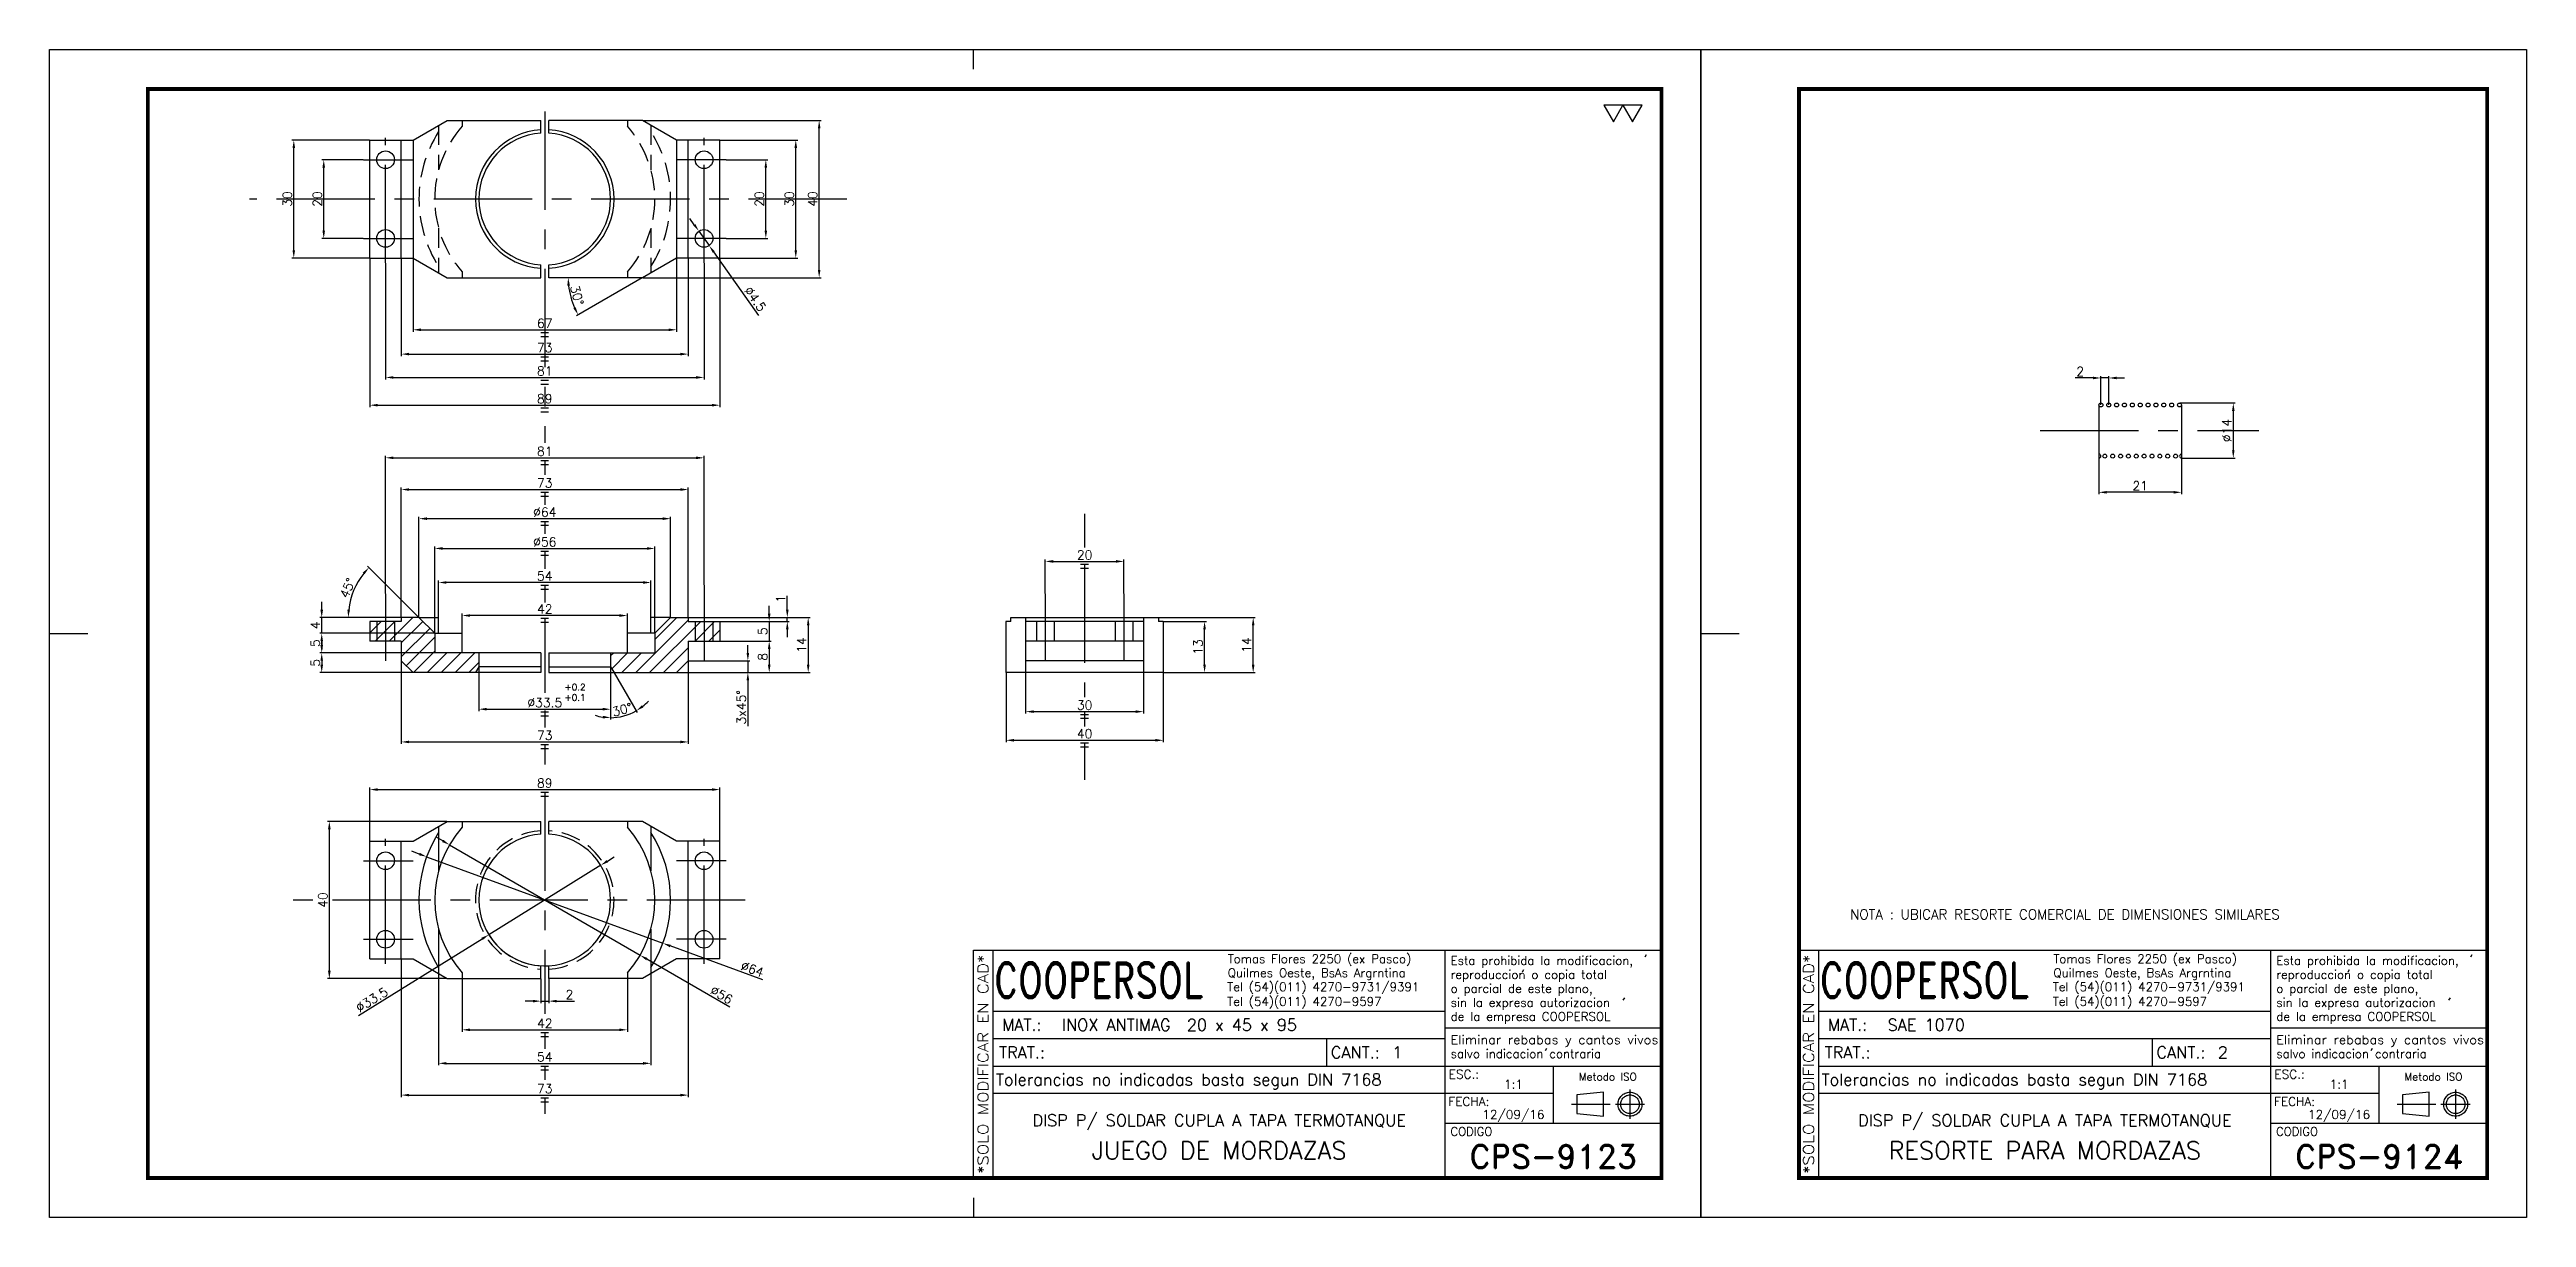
# Model space of a CAD drawing. Extents: x -21308 to -16735, y 11657 to 13517.
# Drawn here: x -21308 to -20678, y 11927 to 12224 of the extents above; entities that cross this region are included whole.
import ezdxf
from ezdxf.enums import TextEntityAlignment as Align

# ---------------------------------------------------------------- set-up
doc = ezdxf.new("R2010")
doc.units = 0
doc.header["$LTSCALE"] = 20
doc.header["$MEASUREMENT"] = 0
doc.linetypes.add('CENTER', pattern=[2, 1.25, -0.25, 0.25, -0.25])
doc.linetypes.add('HIDDEN', pattern=[0.375, 0.25, -0.125])
doc.layers.get('0').update_dxf_attribs({"linetype": 'CONTINUOUS'})
doc.layers.get('DEFPOINTS').update_dxf_attribs({"linetype": 'CONTINUOUS'})
for name, color, linetype in [('0-CO', 3, 'CONTINUOUS'), ('1', 1, 'CENTER'), ('CL', 1, 'CENTER'), ('CO', 3, 'CONTINUOUS'), ('OC', 1, 'HIDDEN'), ('RY', 5, 'CONTINUOUS')]:
    doc.layers.add(name, color=color, linetype=linetype)
doc.styles.add('ROMAND', font='ROMAND')
doc.styles.add('ROMANS', font='ROMANS.SHX')
doc.dimstyles.new('1', dxfattribs={"dimtxt": 2.3, "dimasz": 2, "dimexe": 0.5, "dimexo": 0.0625, "dimgap": 0.5, "dimtad": 1, "dimdec": 4, "dimdsep": 46, "dimtxsty": 'ROMANS', "dimcen": -2, "dimclrt": 7, "dimadec": 0, "dimazin": 0, "dimtfac": 0.869565, "dimtdec": 4, "dimtmove": 0, "dimatfit": 3, "dimfxl": 1, "dimtolj": 1, "dimarcsym": 0})

msp = doc.modelspace()

# ---------------------------------------------------------------- texts
at = {"layer": 'CO', "style": 'ROMANS'}
msp.add_text('NOTA : UBICAR RESORTE COMERCIAL DE DIMENSIONES SIMILARES', height=2.5, dxfattribs=at).set_placement((-20850.03896, 12003.22747))

# ---------------------------------------------------------------- blocks, each defined once
blk = doc.blocks.new('A3G')
for p, q in [((235, 292), (235, 297)), ((0, 148.5), (9.75, 148.5)), ((235, 5), (235, 0))]:
    blk.add_line(p, q)
blk.add_lwpolyline([(0, 297), (420, 297), (420, 0), (0, 0)], close=True)
at = {"const_width": 1}
blk.add_lwpolyline([(25, 287), (410, 287), (410, 10), (25, 10)], close=True, dxfattribs=at)
blk = doc.blocks.new('A4G')
blk.add_line((0, 148.5), (9.75, 148.5))
blk.add_lwpolyline([(0, 297), (210, 297), (210, 0), (0, 0)], close=True)
at = {"const_width": 1}
blk.add_lwpolyline([(25, 287), (200, 287), (200, 10), (25, 10)], close=True, dxfattribs=at)
blk = doc.blocks.new('*D368')
at = {"layer": 'CO', "color": 0, "lineweight": -2}
for p, q in [((-21157.14, 12206.4), (-21111.75, 12206.4)), ((-21112.25, 12168.4), (-21112.25, 12204.4)), ((-21157.14, 12166.4), (-21111.75, 12166.4))]:
    blk.add_line(p, q, dxfattribs=at)
at = {"layer": 'CO', "color": 0}
for points in [[(-21112.58, 12204.4), (-21111.92, 12204.4), (-21112.25, 12206.4)], [(-21112.58, 12168.4), (-21111.92, 12168.4), (-21112.25, 12166.4)]]:
    blk.add_solid(points, dxfattribs=at)
at = {"layer": 'DEFPOINTS', "color": 0}
for p in [(-21157.2, 12206.4), (-21112.25, 12206.4), (-21157.2, 12166.4)]:
    blk.add_point(p, dxfattribs=at)
at = {"layer": 'CO', "color": 7, "insert": (-21113.9, 12186.4), "char_height": 2.3, "attachment_point": 5, "rotation": 90, "style": 'ROMANS'}
blk.add_mtext('\\A1;40', dxfattribs=at)
blk = doc.blocks.new('*D369')
at = {"layer": 'CO', "color": 0, "lineweight": -2}
for p, q in [((-21135.88, 12196.4), (-21125.32, 12196.4)), ((-21125.82, 12178.4), (-21125.82, 12194.4)), ((-21135.88, 12176.4), (-21125.32, 12176.4))]:
    blk.add_line(p, q, dxfattribs=at)
at = {"layer": 'CO', "color": 0}
for points in [[(-21126.15, 12194.4), (-21125.49, 12194.4), (-21125.82, 12196.4)], [(-21126.15, 12178.4), (-21125.49, 12178.4), (-21125.82, 12176.4)]]:
    blk.add_solid(points, dxfattribs=at)
at = {"layer": 'DEFPOINTS', "color": 0}
for p in [(-21135.95, 12196.4), (-21125.82, 12196.4), (-21135.95, 12176.4)]:
    blk.add_point(p, dxfattribs=at)
at = {"layer": 'CO', "color": 7, "insert": (-21127.47, 12186.4), "char_height": 2.3, "attachment_point": 5, "rotation": 90, "style": 'ROMANS'}
blk.add_mtext('\\A1;20', dxfattribs=at)
blk = doc.blocks.new('*D370')
at = {"layer": 'CO', "color": 0, "lineweight": -2}
for p, q in [((-21137.48, 12201.4), (-21117.7, 12201.4)), ((-21118.2, 12173.4), (-21118.2, 12199.4)), ((-21137.48, 12171.4), (-21117.7, 12171.4))]:
    blk.add_line(p, q, dxfattribs=at)
at = {"layer": 'CO', "color": 0}
for points in [[(-21118.54, 12199.4), (-21117.87, 12199.4), (-21118.2, 12201.4)], [(-21118.54, 12173.4), (-21117.87, 12173.4), (-21118.2, 12171.4)]]:
    blk.add_solid(points, dxfattribs=at)
at = {"layer": 'DEFPOINTS', "color": 0}
for p in [(-21137.54, 12201.4), (-21118.2, 12201.4), (-21137.54, 12171.4)]:
    blk.add_point(p, dxfattribs=at)
at = {"layer": 'CO', "color": 7, "insert": (-21119.85, 12186.4), "char_height": 2.3, "attachment_point": 5, "rotation": 90, "style": 'ROMANS'}
blk.add_mtext('\\A1;30', dxfattribs=at)
blk = doc.blocks.new('*D371')
at = {"layer": 'CO', "color": 0, "lineweight": -2}
for p, q in [((-21228.2, 12196.4), (-21238.76, 12196.4)), ((-21238.26, 12178.4), (-21238.26, 12194.4)), ((-21228.2, 12176.4), (-21238.76, 12176.4))]:
    blk.add_line(p, q, dxfattribs=at)
at = {"layer": 'CO', "color": 0}
for points in [[(-21238.6, 12194.4), (-21237.93, 12194.4), (-21238.26, 12196.4)], [(-21238.6, 12178.4), (-21237.93, 12178.4), (-21238.26, 12176.4)]]:
    blk.add_solid(points, dxfattribs=at)
at = {"layer": 'DEFPOINTS', "color": 0}
for p in [(-21238.26, 12196.4), (-21228.14, 12196.4), (-21228.14, 12176.4)]:
    blk.add_point(p, dxfattribs=at)
at = {"layer": 'CO', "color": 7, "insert": (-21239.91, 12186.4), "char_height": 2.3, "attachment_point": 5, "rotation": 90, "style": 'ROMANS'}
blk.add_mtext('\\A1;20', dxfattribs=at)
blk = doc.blocks.new('*D372')
at = {"layer": 'CO', "color": 0, "lineweight": -2}
for p, q in [((-21226.6, 12201.4), (-21246.38, 12201.4)), ((-21245.88, 12173.4), (-21245.88, 12199.4)), ((-21226.6, 12171.4), (-21246.38, 12171.4))]:
    blk.add_line(p, q, dxfattribs=at)
at = {"layer": 'CO', "color": 0}
for points in [[(-21246.21, 12199.4), (-21245.55, 12199.4), (-21245.88, 12201.4)], [(-21246.21, 12173.4), (-21245.55, 12173.4), (-21245.88, 12171.4)]]:
    blk.add_solid(points, dxfattribs=at)
at = {"layer": 'DEFPOINTS', "color": 0}
for p in [(-21245.88, 12201.4), (-21226.54, 12201.4), (-21226.54, 12171.4)]:
    blk.add_point(p, dxfattribs=at)
at = {"layer": 'CO', "color": 7, "insert": (-21247.53, 12186.4), "char_height": 2.3, "attachment_point": 5, "rotation": 90, "style": 'ROMANS'}
blk.add_mtext('\\A1;30', dxfattribs=at)
blk = doc.blocks.new('*D373')
at = {"layer": 'CO', "color": 0, "lineweight": -2}
for p, q in [((-21226.54, 12171.34), (-21226.54, 12133.48)), ((-21137.54, 12171.34), (-21137.54, 12133.48)), ((-21224.54, 12133.98), (-21139.54, 12133.98))]:
    blk.add_line(p, q, dxfattribs=at)
at = {"layer": 'CO', "color": 0}
for points in [[(-21224.54, 12134.32), (-21224.54, 12133.65), (-21226.54, 12133.98)], [(-21139.54, 12134.32), (-21139.54, 12133.65), (-21137.54, 12133.98)]]:
    blk.add_solid(points, dxfattribs=at)
at = {"layer": 'DEFPOINTS', "color": 0}
for p in [(-21226.54, 12171.4), (-21137.54, 12171.4), (-21137.54, 12133.98)]:
    blk.add_point(p, dxfattribs=at)
at = {"layer": 'CO', "color": 7, "insert": (-21182.04, 12135.63), "char_height": 2.3, "attachment_point": 5, "style": 'ROMANS'}
blk.add_mtext('\\A1;89', dxfattribs=at)
blk = doc.blocks.new('*D374')
at = {"layer": 'CO', "color": 0, "lineweight": -2}
for p, q in [((-21167.81, 12016.98), (-21196.28, 11999.32)), ((-21166.11, 12018.03), (-21164.41, 12019.09)), ((-21229.45, 11978.74), (-21197.97, 11998.26))]:
    blk.add_line(p, q, dxfattribs=at)
blk.add_arc((-21182.04, 12008.15), 16.75, 210.10133, 273.20889, dxfattribs=at)
at = {"layer": 'CO', "color": 0}
for points in [[(-21166.28, 12018.32), (-21165.93, 12017.75), (-21167.81, 12016.98)], [(-21198.15, 11998.55), (-21197.8, 11997.98), (-21196.28, 11999.32)]]:
    blk.add_solid(points, dxfattribs=at)
at = {"layer": 'DEFPOINTS', "color": 0}
for p in [(-21167.81, 12016.98), (-21196.28, 11999.32)]:
    blk.add_point(p, dxfattribs=at)
at = {"layer": 'CO', "color": 7, "insert": (-21226.03, 11982.8), "char_height": 2.3, "attachment_point": 5, "rotation": 31.81165, "style": 'ROMANS'}
blk.add_mtext('\\A1;∅33.5', dxfattribs=at)
blk = doc.blocks.new('*D375')
at = {"layer": 'CO', "color": 0, "lineweight": -2}
for p, q in [((-21208, 12023.18), (-21209.73, 12024.18)), ((-21206.27, 12022.18), (-21157.81, 11994.12)), ((-21134.97, 11980.89), (-21156.08, 11993.11))]:
    blk.add_line(p, q, dxfattribs=at)
at = {"layer": 'CO', "color": 0}
for points in [[(-21207.84, 12023.47), (-21208.17, 12022.89), (-21206.27, 12022.18)], [(-21155.91, 11993.4), (-21156.25, 11992.83), (-21157.81, 11994.12)]]:
    blk.add_solid(points, dxfattribs=at)
at = {"layer": 'DEFPOINTS', "color": 0}
for p in [(-21206.27, 12022.18), (-21157.81, 11994.12)]:
    blk.add_point(p, dxfattribs=at)
at = {"layer": 'CO', "color": 7, "insert": (-21137.08, 11984.02), "char_height": 2.3, "attachment_point": 5, "rotation": 329.92477, "style": 'ROMANS'}
blk.add_mtext('\\A1;∅56', dxfattribs=at)
blk = doc.blocks.new('*D376')
at = {"layer": 'CO', "color": 0, "lineweight": -2}
for p, q in [((-21213.97, 12019.84), (-21215.85, 12020.53)), ((-21212.09, 12019.15), (-21151.99, 11997.15)), ((-21126.56, 11987.83), (-21150.11, 11996.46))]:
    blk.add_line(p, q, dxfattribs=at)
at = {"layer": 'CO', "color": 0}
for points in [[(-21213.85, 12020.15), (-21214.08, 12019.53), (-21212.09, 12019.15)], [(-21150, 11996.77), (-21150.23, 11996.14), (-21151.99, 11997.15)]]:
    blk.add_solid(points, dxfattribs=at)
at = {"layer": 'DEFPOINTS', "color": 0}
for p in [(-21212.09, 12019.15), (-21151.99, 11997.15)]:
    blk.add_point(p, dxfattribs=at)
at = {"layer": 'CO', "color": 7, "insert": (-21129.24, 11990.57), "char_height": 2.3, "attachment_point": 5, "rotation": 339.88884, "style": 'ROMANS'}
blk.add_mtext('\\A1;∅64', dxfattribs=at)
blk = doc.blocks.new('*D377')
at = {"layer": 'CO', "color": 0, "lineweight": -2}
for p, q in [((-21183.04, 11988.09), (-21183.04, 11981.93)), ((-21181.04, 11988.09), (-21181.04, 11981.93)), ((-21185.04, 11982.43), (-21187.04, 11982.43)), ((-21183.04, 11982.43), (-21181.04, 11982.43)), ((-21179.04, 11982.43), (-21174.51, 11982.43))]:
    blk.add_line(p, q, dxfattribs=at)
at = {"layer": 'CO', "color": 0}
for points in [[(-21185.04, 11982.76), (-21185.04, 11982.1), (-21183.04, 11982.43)], [(-21179.04, 11982.76), (-21179.04, 11982.1), (-21181.04, 11982.43)]]:
    blk.add_solid(points, dxfattribs=at)
at = {"layer": 'DEFPOINTS', "color": 0}
for p in [(-21183.04, 11988.15), (-21181.04, 11988.15), (-21181.04, 11982.43)]:
    blk.add_point(p, dxfattribs=at)
at = {"layer": 'CO', "color": 7, "insert": (-21175.77, 11984.08), "char_height": 2.3, "attachment_point": 5, "style": 'ROMANS'}
blk.add_mtext('\\A1;2', dxfattribs=at)
blk = doc.blocks.new('*D378')
at = {"layer": 'CO', "color": 0, "lineweight": -2}
for p, q in [((-21203.04, 11988.09), (-21203.04, 11974.64)), ((-21161.04, 11988.09), (-21161.04, 11974.64)), ((-21201.04, 11975.14), (-21163.04, 11975.14))]:
    blk.add_line(p, q, dxfattribs=at)
at = {"layer": 'CO', "color": 0}
for points in [[(-21201.04, 11975.47), (-21201.04, 11974.81), (-21203.04, 11975.14)], [(-21163.04, 11975.47), (-21163.04, 11974.81), (-21161.04, 11975.14)]]:
    blk.add_solid(points, dxfattribs=at)
at = {"layer": 'DEFPOINTS', "color": 0}
for p in [(-21203.04, 11988.15), (-21161.04, 11988.15), (-21161.04, 11975.14)]:
    blk.add_point(p, dxfattribs=at)
at = {"layer": 'CO', "color": 7, "insert": (-21182.04, 11976.79), "char_height": 2.3, "attachment_point": 5, "style": 'ROMANS'}
blk.add_mtext('\\A1;42', dxfattribs=at)
blk = doc.blocks.new('*D379')
at = {"layer": 'CO', "color": 0, "lineweight": -2}
for p, q in [((-21209.04, 11989.33), (-21209.04, 11966.11)), ((-21155.04, 11989.33), (-21155.04, 11966.11)), ((-21207.04, 11966.61), (-21157.04, 11966.61))]:
    blk.add_line(p, q, dxfattribs=at)
at = {"layer": 'CO', "color": 0}
for points in [[(-21207.04, 11966.95), (-21207.04, 11966.28), (-21209.04, 11966.61)], [(-21157.04, 11966.95), (-21157.04, 11966.28), (-21155.04, 11966.61)]]:
    blk.add_solid(points, dxfattribs=at)
at = {"layer": 'DEFPOINTS', "color": 0}
for p in [(-21209.04, 11989.4), (-21155.04, 11989.4), (-21155.04, 11966.61)]:
    blk.add_point(p, dxfattribs=at)
at = {"layer": 'CO', "color": 7, "insert": (-21182.04, 11968.26), "char_height": 2.3, "attachment_point": 5, "style": 'ROMANS'}
blk.add_mtext('\\A1;54', dxfattribs=at)
blk = doc.blocks.new('*D380')
at = {"layer": 'CO', "color": 0, "lineweight": -2}
for p, q in [((-21218.54, 11993.09), (-21218.54, 11958.04)), ((-21145.54, 11993.09), (-21145.54, 11958.04)), ((-21216.54, 11958.54), (-21147.54, 11958.54))]:
    blk.add_line(p, q, dxfattribs=at)
at = {"layer": 'CO', "color": 0}
for points in [[(-21216.54, 11958.87), (-21216.54, 11958.2), (-21218.54, 11958.54)], [(-21147.54, 11958.87), (-21147.54, 11958.2), (-21145.54, 11958.54)]]:
    blk.add_solid(points, dxfattribs=at)
at = {"layer": 'DEFPOINTS', "color": 0}
for p in [(-21218.54, 11993.15), (-21145.54, 11993.15), (-21145.54, 11958.54)]:
    blk.add_point(p, dxfattribs=at)
at = {"layer": 'CO', "color": 7, "insert": (-21182.04, 11960.19), "char_height": 2.3, "attachment_point": 5, "style": 'ROMANS'}
blk.add_mtext('\\A1;73', dxfattribs=at)
blk = doc.blocks.new('*D381')
at = {"layer": 'CO', "color": 0, "lineweight": -2}
for p, q in [((-21218.54, 12171.34), (-21218.54, 12146.47)), ((-21145.54, 12171.34), (-21145.54, 12146.47)), ((-21216.54, 12146.97), (-21147.54, 12146.97))]:
    blk.add_line(p, q, dxfattribs=at)
at = {"layer": 'CO', "color": 0}
for points in [[(-21216.54, 12147.31), (-21216.54, 12146.64), (-21218.54, 12146.97)], [(-21147.54, 12147.31), (-21147.54, 12146.64), (-21145.54, 12146.97)]]:
    blk.add_solid(points, dxfattribs=at)
at = {"layer": 'DEFPOINTS', "color": 0}
for p in [(-21218.54, 12171.4), (-21145.54, 12171.4), (-21145.54, 12146.97)]:
    blk.add_point(p, dxfattribs=at)
at = {"layer": 'CO', "color": 7, "insert": (-21182.04, 12148.62), "char_height": 2.3, "attachment_point": 5, "style": 'ROMANS'}
blk.add_mtext('\\A1;73', dxfattribs=at)
blk = doc.blocks.new('*D382')
at = {"layer": 'CO', "color": 0, "lineweight": -2}
for p, q in [((-21222.54, 12170.08), (-21222.54, 12140.54)), ((-21141.54, 12170.08), (-21141.54, 12140.54)), ((-21220.54, 12141.04), (-21143.54, 12141.04))]:
    blk.add_line(p, q, dxfattribs=at)
at = {"layer": 'CO', "color": 0}
for points in [[(-21220.54, 12141.37), (-21220.54, 12140.71), (-21222.54, 12141.04)], [(-21143.54, 12141.37), (-21143.54, 12140.71), (-21141.54, 12141.04)]]:
    blk.add_solid(points, dxfattribs=at)
at = {"layer": 'DEFPOINTS', "color": 0}
for p in [(-21222.54, 12170.14), (-21141.54, 12170.14), (-21141.54, 12141.04)]:
    blk.add_point(p, dxfattribs=at)
at = {"layer": 'CO', "color": 7, "insert": (-21182.04, 12142.69), "char_height": 2.3, "attachment_point": 5, "style": 'ROMANS'}
blk.add_mtext('\\A1;81', dxfattribs=at)
blk = doc.blocks.new('*D383')
at = {"layer": 'CO', "color": 0, "lineweight": -2}
for p, q in [((-21144.01, 12179.86), (-21145.17, 12181.49)), ((-21142.85, 12178.23), (-21140.23, 12174.57)), ((-21127.56, 12156.82), (-21139.07, 12172.94))]:
    blk.add_line(p, q, dxfattribs=at)
at = {"layer": 'CO', "color": 0}
for points in [[(-21143.74, 12180.06), (-21144.28, 12179.67), (-21142.85, 12178.23)], [(-21138.8, 12173.14), (-21139.34, 12172.75), (-21140.23, 12174.57)]]:
    blk.add_solid(points, dxfattribs=at)
at = {"layer": 'DEFPOINTS', "color": 0}
for p in [(-21142.85, 12178.23), (-21140.23, 12174.57)]:
    blk.add_point(p, dxfattribs=at)
at = {"layer": 'CO', "color": 7, "insert": (-21128.52, 12160.99), "char_height": 2.3, "attachment_point": 5, "rotation": 305.5174, "style": 'ROMANS'}
blk.add_mtext('\\A1;∅4.5', dxfattribs=at)
blk = doc.blocks.new('*D384')
at = {"layer": 'CO', "color": 0, "lineweight": -2}
for p, q in [((-21215.54, 12171.34), (-21215.54, 12152.66)), ((-21148.54, 12171.34), (-21148.54, 12152.66)), ((-21213.54, 12153.16), (-21150.54, 12153.16))]:
    blk.add_line(p, q, dxfattribs=at)
at = {"layer": 'CO', "color": 0}
for points in [[(-21213.54, 12153.49), (-21213.54, 12152.82), (-21215.54, 12153.16)], [(-21150.54, 12153.49), (-21150.54, 12152.82), (-21148.54, 12153.16)]]:
    blk.add_solid(points, dxfattribs=at)
at = {"layer": 'DEFPOINTS', "color": 0}
for p in [(-21215.54, 12171.4), (-21148.54, 12171.4), (-21148.54, 12153.16)]:
    blk.add_point(p, dxfattribs=at)
at = {"layer": 'CO', "color": 7, "insert": (-21182.04, 12154.81), "char_height": 2.3, "attachment_point": 5, "style": 'ROMANS'}
blk.add_mtext('\\A1;67', dxfattribs=at)
blk = doc.blocks.new('*D385')
at = {"layer": 'CO', "color": 0, "lineweight": -2}
blk.add_line((-21157.26, 12166.37), (-21173.99, 12156.71), dxfattribs=at)
blk.add_arc((-21157.2, 12166.4), 18.89, 186.07001, 203.92999, dxfattribs=at)
at = {"layer": 'CO', "color": 0}
for points in [[(-21176.32, 12164.39), (-21175.65, 12164.42), (-21176.09, 12166.4)], [(-21174.17, 12158.89), (-21174.76, 12158.59), (-21173.56, 12156.96)]]:
    blk.add_solid(points, dxfattribs=at)
at = {"layer": 'DEFPOINTS', "color": 0}
for p in [(-21181.04, 12166.4), (-21157.2, 12166.4), (-21157.2, 12166.4), (-21148.54, 12171.4), (-21175.8, 12163.12)]:
    blk.add_point(p, dxfattribs=at)
at = {"layer": 'CO', "color": 7, "insert": (-21173.85, 12161.94), "char_height": 2.3, "attachment_point": 5, "rotation": 285, "style": 'ROMANS'}
blk.add_mtext('\\A1;30°', dxfattribs=at)
blk = doc.blocks.new('*D386')
at = {"layer": 'CO', "color": 0, "lineweight": -2}
for p, q in [((-21198.79, 12067.42), (-21198.79, 12056.17)), ((-21165.29, 12067.42), (-21165.29, 12056.17)), ((-21196.79, 12056.67), (-21167.29, 12056.67))]:
    blk.add_line(p, q, dxfattribs=at)
at = {"layer": 'CO', "color": 0}
for points in [[(-21196.79, 12057.01), (-21196.79, 12056.34), (-21198.79, 12056.67)], [(-21167.29, 12057.01), (-21167.29, 12056.34), (-21165.29, 12056.67)]]:
    blk.add_solid(points, dxfattribs=at)
at = {"layer": 'DEFPOINTS', "color": 0}
for p in [(-21198.79, 12067.48), (-21165.29, 12067.48), (-21165.29, 12056.67)]:
    blk.add_point(p, dxfattribs=at)
at = {"layer": 'CO', "color": 7, "insert": (-21182.04, 12058.32), "char_height": 2.3, "attachment_point": 5, "style": 'ROMANS'}
blk.add_mtext('\\A1;%%C33.5', dxfattribs=at)
blk = doc.blocks.new('*D387')
at = {"layer": 'CO', "color": 0, "lineweight": -2}
for p, q in [((-21218.54, 12068.92), (-21218.54, 12047.85)), ((-21145.54, 12068.92), (-21145.54, 12047.85)), ((-21216.54, 12048.35), (-21147.54, 12048.35))]:
    blk.add_line(p, q, dxfattribs=at)
at = {"layer": 'CO', "color": 0}
for points in [[(-21216.54, 12048.68), (-21216.54, 12048.01), (-21218.54, 12048.35)], [(-21147.54, 12048.68), (-21147.54, 12048.01), (-21145.54, 12048.35)]]:
    blk.add_solid(points, dxfattribs=at)
at = {"layer": 'DEFPOINTS', "color": 0}
for p in [(-21218.54, 12068.98), (-21145.54, 12068.98), (-21145.54, 12048.35)]:
    blk.add_point(p, dxfattribs=at)
at = {"layer": 'CO', "color": 7, "insert": (-21182.04, 12050), "char_height": 2.3, "attachment_point": 5, "style": 'ROMANS'}
blk.add_mtext('\\A1;73', dxfattribs=at)
blk = doc.blocks.new('*D388')
at = {"layer": 'CO', "color": 0, "lineweight": -2}
for p, q in [((-21203.04, 12076.05), (-21203.04, 12080.99)), ((-21163.04, 12080.49), (-21201.04, 12080.49)), ((-21161.04, 12076.05), (-21161.04, 12080.99))]:
    blk.add_line(p, q, dxfattribs=at)
at = {"layer": 'CO', "color": 0}
for points in [[(-21201.04, 12080.82), (-21201.04, 12080.15), (-21203.04, 12080.49)], [(-21163.04, 12080.82), (-21163.04, 12080.15), (-21161.04, 12080.49)]]:
    blk.add_solid(points, dxfattribs=at)
at = {"layer": 'DEFPOINTS', "color": 0}
for p in [(-21203.04, 12080.49), (-21203.04, 12075.98), (-21161.04, 12075.98)]:
    blk.add_point(p, dxfattribs=at)
at = {"layer": 'CO', "color": 7, "insert": (-21182.04, 12082.14), "char_height": 2.3, "attachment_point": 5, "style": 'ROMANS'}
blk.add_mtext('\\A1;42', dxfattribs=at)
blk = doc.blocks.new('*D389')
at = {"layer": 'CO', "color": 0, "lineweight": -2}
for p, q in [((-21209.04, 12080.05), (-21209.04, 12089.39)), ((-21157.04, 12088.89), (-21207.04, 12088.89)), ((-21155.04, 12080.05), (-21155.04, 12089.39))]:
    blk.add_line(p, q, dxfattribs=at)
at = {"layer": 'CO', "color": 0}
for points in [[(-21207.04, 12089.23), (-21207.04, 12088.56), (-21209.04, 12088.89)], [(-21157.04, 12089.23), (-21157.04, 12088.56), (-21155.04, 12088.89)]]:
    blk.add_solid(points, dxfattribs=at)
at = {"layer": 'DEFPOINTS', "color": 0}
for p in [(-21209.04, 12088.89), (-21209.04, 12079.98), (-21155.04, 12079.98)]:
    blk.add_point(p, dxfattribs=at)
at = {"layer": 'CO', "color": 7, "insert": (-21182.04, 12090.54), "char_height": 2.3, "attachment_point": 5, "style": 'ROMANS'}
blk.add_mtext('\\A1;54', dxfattribs=at)
blk = doc.blocks.new('*D390')
at = {"layer": 'CO', "color": 0, "lineweight": -2}
for p, q in [((-21210.04, 12076.05), (-21210.04, 12098.05)), ((-21208.04, 12097.55), (-21156.04, 12097.55)), ((-21154.04, 12076.05), (-21154.04, 12098.05))]:
    blk.add_line(p, q, dxfattribs=at)
at = {"layer": 'CO', "color": 0}
for points in [[(-21208.04, 12097.88), (-21208.04, 12097.21), (-21210.04, 12097.55)], [(-21156.04, 12097.88), (-21156.04, 12097.21), (-21154.04, 12097.55)]]:
    blk.add_solid(points, dxfattribs=at)
at = {"layer": 'DEFPOINTS', "color": 0}
for p in [(-21154.04, 12097.55), (-21210.04, 12075.98), (-21154.04, 12075.98)]:
    blk.add_point(p, dxfattribs=at)
at = {"layer": 'CO', "color": 7, "insert": (-21182.04, 12099.2), "char_height": 2.3, "attachment_point": 5, "style": 'ROMANS'}
blk.add_mtext('\\A1;%%C56', dxfattribs=at)
blk = doc.blocks.new('*D391')
at = {"layer": 'CO', "color": 0, "lineweight": -2}
for p, q in [((-21214.04, 12080.05), (-21214.04, 12105.63)), ((-21212.04, 12105.13), (-21152.04, 12105.13)), ((-21150.04, 12080.05), (-21150.04, 12105.63))]:
    blk.add_line(p, q, dxfattribs=at)
at = {"layer": 'CO', "color": 0}
for points in [[(-21212.04, 12105.46), (-21212.04, 12104.79), (-21214.04, 12105.13)], [(-21152.04, 12105.46), (-21152.04, 12104.79), (-21150.04, 12105.13)]]:
    blk.add_solid(points, dxfattribs=at)
at = {"layer": 'DEFPOINTS', "color": 0}
for p in [(-21150.04, 12105.13), (-21214.04, 12079.98), (-21150.04, 12079.98)]:
    blk.add_point(p, dxfattribs=at)
at = {"layer": 'CO', "color": 7, "insert": (-21182.04, 12106.78), "char_height": 2.3, "attachment_point": 5, "style": 'ROMANS'}
blk.add_mtext('\\A1;%%C64', dxfattribs=at)
blk = doc.blocks.new('*D392')
at = {"layer": 'CO', "color": 0, "lineweight": -2}
for p, q in [((-21218.54, 12080.05), (-21218.54, 12113.03)), ((-21216.54, 12112.53), (-21147.54, 12112.53)), ((-21145.54, 12080.05), (-21145.54, 12113.03))]:
    blk.add_line(p, q, dxfattribs=at)
at = {"layer": 'CO', "color": 0}
for points in [[(-21216.54, 12112.86), (-21216.54, 12112.2), (-21218.54, 12112.53)], [(-21147.54, 12112.86), (-21147.54, 12112.2), (-21145.54, 12112.53)]]:
    blk.add_solid(points, dxfattribs=at)
at = {"layer": 'DEFPOINTS', "color": 0}
for p in [(-21145.54, 12112.53), (-21218.54, 12079.98), (-21145.54, 12079.98)]:
    blk.add_point(p, dxfattribs=at)
at = {"layer": 'CO', "color": 7, "insert": (-21182.04, 12114.18), "char_height": 2.3, "attachment_point": 5, "style": 'ROMANS'}
blk.add_mtext('\\A1;73', dxfattribs=at)
blk = doc.blocks.new('*D393')
at = {"layer": 'CO', "color": 0, "lineweight": -2}
for p, q in [((-21222.54, 12086.07), (-21222.54, 12121.1)), ((-21220.54, 12120.6), (-21143.54, 12120.6)), ((-21141.54, 12088.29), (-21141.54, 12121.1))]:
    blk.add_line(p, q, dxfattribs=at)
at = {"layer": 'CO', "color": 0}
for points in [[(-21220.54, 12120.93), (-21220.54, 12120.26), (-21222.54, 12120.6)], [(-21143.54, 12120.93), (-21143.54, 12120.26), (-21141.54, 12120.6)]]:
    blk.add_solid(points, dxfattribs=at)
at = {"layer": 'DEFPOINTS', "color": 0}
for p in [(-21141.54, 12120.6), (-21222.54, 12086.01), (-21141.54, 12088.23)]:
    blk.add_point(p, dxfattribs=at)
at = {"layer": 'CO', "color": 7, "insert": (-21182.04, 12122.25), "char_height": 2.3, "attachment_point": 5, "style": 'ROMANS'}
blk.add_mtext('\\A1;81', dxfattribs=at)
blk = doc.blocks.new('*D394')
at = {"layer": 'CO', "color": 0, "lineweight": -2}
for p, q in [((-21165.29, 12067.42), (-21165.29, 12054.02)), ((-21164.39, 12065.93), (-21158.56, 12055.82))]:
    blk.add_line(p, q, dxfattribs=at)
for start, end in [(308.84583, 317.69165), (252.30835, 261.15417), (270, 300)]:
    blk.add_arc((-21165.29, 12067.48), 12.97, start, end, dxfattribs=at)
at = {"layer": 'CO', "color": 0}
for points in [[(-21167.26, 12055), (-21167.31, 12054.34), (-21165.29, 12054.52)], [(-21156.97, 12057.11), (-21157.35, 12057.66), (-21158.81, 12056.25)]]:
    blk.add_solid(points, dxfattribs=at)
at = {"layer": 'DEFPOINTS', "color": 0}
for p in [(-21165.29, 12070.98), (-21165.29, 12067.48), (-21165.29, 12067.48), (-21164.43, 12065.98), (-21163.04, 12054.71)]:
    blk.add_point(p, dxfattribs=at)
at = {"layer": 'CO', "color": 7, "insert": (-21162.36, 12056.55), "char_height": 2.3, "attachment_point": 5, "rotation": 15, "style": 'ROMANS'}
blk.add_mtext('\\A1;30°', dxfattribs=at)
blk = doc.blocks.new('*D395')
at = {"layer": 'CO', "color": 0, "lineweight": -2}
for p, q in [((-21120.36, 12081.98), (-21120.36, 12085.53)), ((-21145.48, 12079.98), (-21119.86, 12079.98)), ((-21137.48, 12078.98), (-21119.86, 12078.98)), ((-21120.36, 12078.98), (-21120.36, 12079.98)), ((-21120.36, 12076.98), (-21120.36, 12074.98))]:
    blk.add_line(p, q, dxfattribs=at)
at = {"layer": 'CO', "color": 0}
for points in [[(-21120.69, 12081.98), (-21120.03, 12081.98), (-21120.36, 12079.98)], [(-21120.69, 12076.98), (-21120.03, 12076.98), (-21120.36, 12078.98)]]:
    blk.add_solid(points, dxfattribs=at)
at = {"layer": 'DEFPOINTS', "color": 0}
for p in [(-21145.54, 12079.98), (-21137.54, 12078.98), (-21120.36, 12079.98)]:
    blk.add_point(p, dxfattribs=at)
at = {"layer": 'CO', "color": 7, "insert": (-21122.01, 12084.76), "char_height": 2.3, "attachment_point": 5, "rotation": 90, "style": 'ROMANS'}
blk.add_mtext('\\A1;1', dxfattribs=at)
blk = doc.blocks.new('*D396')
at = {"layer": 'CO', "color": 0, "lineweight": -2}
for p, q in [((-21137.48, 12078.98), (-21124.46, 12078.98)), ((-21124.96, 12080.98), (-21124.96, 12082.98)), ((-21124.96, 12078.98), (-21124.96, 12073.98)), ((-21137.48, 12073.98), (-21124.46, 12073.98)), ((-21124.96, 12071.98), (-21124.96, 12069.98))]:
    blk.add_line(p, q, dxfattribs=at)
at = {"layer": 'CO', "color": 0}
for points in [[(-21125.29, 12080.98), (-21124.62, 12080.98), (-21124.96, 12078.98)], [(-21125.29, 12071.98), (-21124.62, 12071.98), (-21124.96, 12073.98)]]:
    blk.add_solid(points, dxfattribs=at)
at = {"layer": 'DEFPOINTS', "color": 0}
for p in [(-21137.54, 12078.98), (-21137.54, 12073.98), (-21124.96, 12073.98)]:
    blk.add_point(p, dxfattribs=at)
at = {"layer": 'CO', "color": 7, "insert": (-21126.61, 12076.48), "char_height": 2.3, "attachment_point": 5, "rotation": 90, "style": 'ROMANS'}
blk.add_mtext('\\A1;5', dxfattribs=at)
blk = doc.blocks.new('*D397')
at = {"layer": 'CO', "color": 0, "lineweight": -2}
for p, q in [((-21137.48, 12073.98), (-21124.46, 12073.98)), ((-21124.96, 12071.98), (-21124.96, 12067.98)), ((-21148.48, 12065.98), (-21124.46, 12065.98))]:
    blk.add_line(p, q, dxfattribs=at)
at = {"layer": 'CO', "color": 0}
for points in [[(-21125.29, 12071.98), (-21124.62, 12071.98), (-21124.96, 12073.98)], [(-21125.29, 12067.98), (-21124.62, 12067.98), (-21124.96, 12065.98)]]:
    blk.add_solid(points, dxfattribs=at)
at = {"layer": 'DEFPOINTS', "color": 0}
for p in [(-21137.54, 12073.98), (-21148.54, 12065.98), (-21124.96, 12065.98)]:
    blk.add_point(p, dxfattribs=at)
at = {"layer": 'CO', "color": 7, "insert": (-21126.61, 12069.98), "char_height": 2.3, "attachment_point": 5, "rotation": 90, "style": 'ROMANS'}
blk.add_mtext('\\A1;8', dxfattribs=at)
blk = doc.blocks.new('*D398')
at = {"layer": 'CO', "color": 0, "lineweight": -2}
for p, q in [((-21130.39, 12070.98), (-21130.39, 12072.98)), ((-21148.48, 12065.98), (-21129.89, 12065.98)), ((-21145.48, 12068.98), (-21129.89, 12068.98)), ((-21130.39, 12068.98), (-21130.39, 12065.98)), ((-21130.39, 12063.98), (-21130.39, 12052.33))]:
    blk.add_line(p, q, dxfattribs=at)
at = {"layer": 'CO', "color": 0}
for points in [[(-21130.72, 12070.98), (-21130.05, 12070.98), (-21130.39, 12068.98)], [(-21130.72, 12063.98), (-21130.05, 12063.98), (-21130.39, 12065.98)]]:
    blk.add_solid(points, dxfattribs=at)
at = {"layer": 'DEFPOINTS', "color": 0}
for p in [(-21148.54, 12065.98), (-21145.54, 12068.98), (-21130.39, 12065.98)]:
    blk.add_point(p, dxfattribs=at)
at = {"layer": 'CO', "color": 7, "insert": (-21132.04, 12057.16), "char_height": 2.3, "attachment_point": 5, "rotation": 90, "style": 'ROMANS'}
blk.add_mtext('\\A1;3x45%%D', dxfattribs=at)
blk = doc.blocks.new('*D399')
at = {"layer": 'CO', "color": 0, "lineweight": -2}
for p, q in [((-21145.48, 12079.98), (-21114.54, 12079.98)), ((-21115.04, 12077.98), (-21115.04, 12067.98)), ((-21148.48, 12065.98), (-21114.54, 12065.98))]:
    blk.add_line(p, q, dxfattribs=at)
at = {"layer": 'CO', "color": 0}
for points in [[(-21115.37, 12077.98), (-21114.71, 12077.98), (-21115.04, 12079.98)], [(-21115.37, 12067.98), (-21114.71, 12067.98), (-21115.04, 12065.98)]]:
    blk.add_solid(points, dxfattribs=at)
at = {"layer": 'DEFPOINTS', "color": 0}
for p in [(-21145.54, 12079.98), (-21148.54, 12065.98), (-21115.04, 12065.98)]:
    blk.add_point(p, dxfattribs=at)
at = {"layer": 'CO', "color": 7, "insert": (-21116.69, 12072.98), "char_height": 2.3, "attachment_point": 5, "rotation": 90, "style": 'ROMANS'}
blk.add_mtext('\\A1;14', dxfattribs=at)
blk = doc.blocks.new('*D400')
at = {"layer": 'CO', "color": 0, "lineweight": -2}
for p, q in [((-21210.1, 12070.98), (-21239.28, 12070.98)), ((-21215.6, 12065.98), (-21239.28, 12065.98)), ((-21238.78, 12068.98), (-21238.78, 12067.98))]:
    blk.add_line(p, q, dxfattribs=at)
at = {"layer": 'CO', "color": 0}
for points in [[(-21239.11, 12068.98), (-21238.44, 12068.98), (-21238.78, 12070.98)], [(-21239.11, 12067.98), (-21238.44, 12067.98), (-21238.78, 12065.98)]]:
    blk.add_solid(points, dxfattribs=at)
at = {"layer": 'DEFPOINTS', "color": 0}
for p in [(-21210.04, 12070.98), (-21238.78, 12065.98), (-21215.54, 12065.98)]:
    blk.add_point(p, dxfattribs=at)
at = {"layer": 'CO', "color": 7, "insert": (-21240.43, 12068.48), "char_height": 2.3, "attachment_point": 5, "rotation": 90, "style": 'ROMANS'}
blk.add_mtext('\\A1;5', dxfattribs=at)
blk = doc.blocks.new('*D401')
at = {"layer": 'CO', "color": 0, "lineweight": -2}
for p, q in [((-21210.1, 12075.98), (-21239.28, 12075.98)), ((-21210.1, 12070.98), (-21239.28, 12070.98)), ((-21238.78, 12072.98), (-21238.78, 12073.98))]:
    blk.add_line(p, q, dxfattribs=at)
at = {"layer": 'CO', "color": 0}
for points in [[(-21239.11, 12073.98), (-21238.44, 12073.98), (-21238.78, 12075.98)], [(-21239.11, 12072.98), (-21238.44, 12072.98), (-21238.78, 12070.98)]]:
    blk.add_solid(points, dxfattribs=at)
at = {"layer": 'DEFPOINTS', "color": 0}
for p in [(-21238.78, 12075.98), (-21210.04, 12075.98), (-21210.04, 12070.98)]:
    blk.add_point(p, dxfattribs=at)
at = {"layer": 'CO', "color": 7, "insert": (-21240.43, 12073.48), "char_height": 2.3, "attachment_point": 5, "rotation": 90, "style": 'ROMANS'}
blk.add_mtext('\\A1;5', dxfattribs=at)
blk = doc.blocks.new('*D402')
at = {"layer": 'CO', "color": 0, "lineweight": -2}
for p, q in [((-21238.78, 12081.98), (-21238.78, 12083.98)), ((-21218.6, 12079.98), (-21239.28, 12079.98)), ((-21238.78, 12075.98), (-21238.78, 12079.98)), ((-21210.1, 12075.98), (-21239.28, 12075.98)), ((-21238.78, 12073.98), (-21238.78, 12071.98))]:
    blk.add_line(p, q, dxfattribs=at)
at = {"layer": 'CO', "color": 0}
for points in [[(-21239.11, 12081.98), (-21238.44, 12081.98), (-21238.78, 12079.98)], [(-21239.11, 12073.98), (-21238.44, 12073.98), (-21238.78, 12075.98)]]:
    blk.add_solid(points, dxfattribs=at)
at = {"layer": 'DEFPOINTS', "color": 0}
for p in [(-21238.78, 12079.98), (-21218.54, 12079.98), (-21210.04, 12075.98)]:
    blk.add_point(p, dxfattribs=at)
at = {"layer": 'CO', "color": 7, "insert": (-21240.43, 12077.98), "char_height": 2.3, "attachment_point": 5, "rotation": 90, "style": 'ROMANS'}
blk.add_mtext('\\A1;4', dxfattribs=at)
blk = doc.blocks.new('*D403')
at = {"layer": 'CO', "color": 0, "lineweight": -2}
for p, q in [((-21214.09, 12080.03), (-21227.11, 12093.06)), ((-21218.6, 12079.98), (-21232.53, 12079.98))]:
    blk.add_line(p, q, dxfattribs=at)
blk.add_arc((-21214.04, 12079.98), 17.99, 141.37342, 173.62658, dxfattribs=at)
at = {"layer": 'CO', "color": 0}
for points in [[(-21228.34, 12091.43), (-21227.85, 12090.99), (-21226.76, 12092.7)], [(-21231.59, 12081.96), (-21232.25, 12082), (-21232.03, 12079.98)]]:
    blk.add_solid(points, dxfattribs=at)
at = {"layer": 'DEFPOINTS', "color": 0}
for p in [(-21229.62, 12088.98), (-21218.54, 12079.98), (-21214.04, 12079.98), (-21214.04, 12079.98), (-21210.04, 12075.98)]:
    blk.add_point(p, dxfattribs=at)
at = {"layer": 'CO', "color": 7, "insert": (-21232.19, 12087.5), "char_height": 2.3, "attachment_point": 5, "rotation": 67.5, "style": 'ROMANS'}
blk.add_mtext('\\A1;45°', dxfattribs=at)
blk = doc.blocks.new('*D404')
at = {"layer": 'CO', "color": 0, "lineweight": -2}
for p, q in [((-21206.94, 12028.15), (-21237.34, 12028.15)), ((-21236.84, 11990.15), (-21236.84, 12026.15)), ((-21206.94, 11988.15), (-21237.34, 11988.15))]:
    blk.add_line(p, q, dxfattribs=at)
at = {"layer": 'CO', "color": 0}
for points in [[(-21237.17, 12026.15), (-21236.5, 12026.15), (-21236.84, 12028.15)], [(-21237.17, 11990.15), (-21236.5, 11990.15), (-21236.84, 11988.15)]]:
    blk.add_solid(points, dxfattribs=at)
at = {"layer": 'DEFPOINTS', "color": 0}
for p in [(-21236.84, 12028.15), (-21206.88, 12028.15), (-21206.88, 11988.15)]:
    blk.add_point(p, dxfattribs=at)
at = {"layer": 'CO', "color": 7, "insert": (-21238.49, 12008.15), "char_height": 2.3, "attachment_point": 5, "rotation": 90, "style": 'ROMANS'}
blk.add_mtext('\\A1;40', dxfattribs=at)
blk = doc.blocks.new('*D405')
at = {"layer": 'CO', "color": 0, "lineweight": -2}
for p, q in [((-21226.54, 12023.21), (-21226.54, 12036.73)), ((-21224.54, 12036.23), (-21139.54, 12036.23)), ((-21137.54, 12023.21), (-21137.54, 12036.73))]:
    blk.add_line(p, q, dxfattribs=at)
at = {"layer": 'CO', "color": 0}
for points in [[(-21224.54, 12036.57), (-21224.54, 12035.9), (-21226.54, 12036.23)], [(-21139.54, 12036.57), (-21139.54, 12035.9), (-21137.54, 12036.23)]]:
    blk.add_solid(points, dxfattribs=at)
at = {"layer": 'DEFPOINTS', "color": 0}
for p in [(-21137.54, 12036.23), (-21226.54, 12023.15), (-21137.54, 12023.15)]:
    blk.add_point(p, dxfattribs=at)
at = {"layer": 'CO', "color": 7, "insert": (-21182.04, 12037.88), "char_height": 2.3, "attachment_point": 5, "style": 'ROMANS'}
blk.add_mtext('\\A1;89', dxfattribs=at)
blk = doc.blocks.new('*D406')
at = {"layer": 'CO', "color": 0, "lineweight": -2}
for p, q in [((-21064.73, 12065.92), (-21064.73, 12048.27)), ((-21024.73, 12065.92), (-21024.73, 12048.27)), ((-21062.73, 12048.77), (-21026.73, 12048.77))]:
    blk.add_line(p, q, dxfattribs=at)
at = {"layer": 'CO', "color": 0}
for points in [[(-21062.73, 12049.1), (-21062.73, 12048.44), (-21064.73, 12048.77)], [(-21026.73, 12049.1), (-21026.73, 12048.44), (-21024.73, 12048.77)]]:
    blk.add_solid(points, dxfattribs=at)
at = {"layer": 'DEFPOINTS', "color": 0}
for p in [(-21064.73, 12065.98), (-21024.73, 12065.98), (-21024.73, 12048.77)]:
    blk.add_point(p, dxfattribs=at)
at = {"layer": 'CO', "color": 7, "insert": (-21044.73, 12050.42), "char_height": 2.3, "attachment_point": 5, "style": 'ROMANS'}
blk.add_mtext('\\A1;40', dxfattribs=at)
blk = doc.blocks.new('*D407')
at = {"layer": 'CO', "color": 0, "lineweight": -2}
for p, q in [((-21059.73, 12065.92), (-21059.73, 12055.55)), ((-21029.73, 12065.92), (-21029.73, 12055.55)), ((-21057.73, 12056.05), (-21031.73, 12056.05))]:
    blk.add_line(p, q, dxfattribs=at)
at = {"layer": 'CO', "color": 0}
for points in [[(-21057.73, 12056.38), (-21057.73, 12055.72), (-21059.73, 12056.05)], [(-21031.73, 12056.38), (-21031.73, 12055.72), (-21029.73, 12056.05)]]:
    blk.add_solid(points, dxfattribs=at)
at = {"layer": 'DEFPOINTS', "color": 0}
for p in [(-21059.73, 12065.98), (-21029.73, 12065.98), (-21029.73, 12056.05)]:
    blk.add_point(p, dxfattribs=at)
at = {"layer": 'CO', "color": 7, "insert": (-21044.73, 12057.7), "char_height": 2.3, "attachment_point": 5, "style": 'ROMANS'}
blk.add_mtext('\\A1;30', dxfattribs=at)
blk = doc.blocks.new('*D408')
at = {"layer": 'CO', "color": 0, "lineweight": -2}
for p, q in [((-21024.67, 12078.98), (-21013.72, 12078.98)), ((-21014.22, 12067.98), (-21014.22, 12076.98)), ((-21024.67, 12065.98), (-21013.72, 12065.98))]:
    blk.add_line(p, q, dxfattribs=at)
at = {"layer": 'CO', "color": 0}
for points in [[(-21014.55, 12076.98), (-21013.89, 12076.98), (-21014.22, 12078.98)], [(-21014.55, 12067.98), (-21013.89, 12067.98), (-21014.22, 12065.98)]]:
    blk.add_solid(points, dxfattribs=at)
at = {"layer": 'DEFPOINTS', "color": 0}
for p in [(-21024.73, 12078.98), (-21014.22, 12078.98), (-21024.73, 12065.98)]:
    blk.add_point(p, dxfattribs=at)
at = {"layer": 'CO', "color": 7, "insert": (-21015.87, 12072.48), "char_height": 2.3, "attachment_point": 5, "rotation": 90, "style": 'ROMANS'}
blk.add_mtext('\\A1;13', dxfattribs=at)
blk = doc.blocks.new('*D409')
at = {"layer": 'CO', "color": 0, "lineweight": -2}
for p, q in [((-21025.92, 12079.98), (-21001.36, 12079.98)), ((-21001.86, 12067.98), (-21001.86, 12077.98)), ((-21024.67, 12065.98), (-21001.36, 12065.98))]:
    blk.add_line(p, q, dxfattribs=at)
at = {"layer": 'CO', "color": 0}
for points in [[(-21002.2, 12077.98), (-21001.53, 12077.98), (-21001.86, 12079.98)], [(-21002.2, 12067.98), (-21001.53, 12067.98), (-21001.86, 12065.98)]]:
    blk.add_solid(points, dxfattribs=at)
at = {"layer": 'DEFPOINTS', "color": 0}
for p in [(-21025.98, 12079.98), (-21001.86, 12079.98), (-21024.73, 12065.98)]:
    blk.add_point(p, dxfattribs=at)
at = {"layer": 'CO', "color": 7, "insert": (-21003.51, 12072.98), "char_height": 2.3, "attachment_point": 5, "rotation": 90, "style": 'ROMANS'}
blk.add_mtext('\\A1;14', dxfattribs=at)
blk = doc.blocks.new('*D410')
at = {"layer": 'CO', "color": 0, "lineweight": -2}
for p, q in [((-21054.73, 12086.07), (-21054.73, 12094.75)), ((-21052.73, 12094.25), (-21036.73, 12094.25)), ((-21034.73, 12086.07), (-21034.73, 12094.75))]:
    blk.add_line(p, q, dxfattribs=at)
at = {"layer": 'CO', "color": 0}
for points in [[(-21052.73, 12094.59), (-21052.73, 12093.92), (-21054.73, 12094.25)], [(-21036.73, 12094.59), (-21036.73, 12093.92), (-21034.73, 12094.25)]]:
    blk.add_solid(points, dxfattribs=at)
at = {"layer": 'DEFPOINTS', "color": 0}
for p in [(-21034.73, 12094.25), (-21054.73, 12086.01), (-21034.73, 12086.01)]:
    blk.add_point(p, dxfattribs=at)
at = {"layer": 'CO', "color": 7, "insert": (-21044.73, 12095.9), "char_height": 2.3, "attachment_point": 5, "style": 'ROMANS'}
blk.add_mtext('\\A1;20', dxfattribs=at)
blk = doc.blocks.new('TOL')
at = {"layer": '0-CO', "style": 'ROMANS'}
for tag, p in [('TOLSUP', (2.34, 3.94)), ('TOLINF', (2.34, 1.29))]:
    blk.add_attdef(tag, p, '', height=1.64, dxfattribs=at)
blk = doc.blocks.new('COOPERSOLROT-02')
for p, q in [((0, 58), (175, 58)), ((0, 0), (0, 58)), ((5, 0), (5, 58)), ((120, 0), (120, 58)), ((175, 0), (175, 58)), ((5, 42.5), (120, 42.5)), ((120, 38.19), (175, 38.19)), ((5, 35.5), (120, 35.5)), ((89.89, 28.5), (89.89, 35.5)), ((5, 28.5), (175, 28.5)), ((147.5, 14), (147.5, 28.5)), ((147.5, 21.5), (5, 21.5)), ((120, 14), (175, 14)), ((0, 0), (175, 0))]:
    blk.add_line(p, q)
at = {"color": 1, "linetype": 'CENTER'}
blk.add_line((166.98, 22.51), (166.98, 15.06), dxfattribs=at)
for points in [[(152.09, 18.79), (161.93, 18.79)], [(163.26, 18.79), (170.71, 18.79)]]:
    blk.add_lwpolyline(points, dxfattribs=at)
at = {"layer": '1'}
for points in [[(170.85, 56.26), (171.21, 56.85)], [(139.66, 52.43), (140.02, 53.02)], [(165.28, 45.22), (165.64, 45.81)], [(145.46, 32.42), (145.82, 33.01)]]:
    blk.add_lwpolyline(points, dxfattribs=at)
blk.add_lwpolyline([(160.25, 18.79), (160.25, 21.83), (153.47, 21.16), (153.47, 16.41), (160.25, 15.74)], close=True, dxfattribs=at)
for radius in [3.05, 2.37]:
    blk.add_circle((166.98, 18.79), radius, dxfattribs=at)
at = {"style": 'ROMANS', "width": 0.996387}
blk.add_text('*SOLO MODIFICAR EN CAD*', height=2.7, rotation=90, dxfattribs=at).set_placement((3.77, 1.09), (3.77, 56.81), align=Align.FIT)
at = {"style": 'ROMAND', "width": 0.75}
blk.add_text('COOPERSOL', height=9, dxfattribs=at).set_placement((5.26, 45.85))
at = {"style": 'ROMANS'}
for s, p in [('MAT.:', (7.32, 37.47)), ('TRAT.:', (6.5, 30.47)), ('CANT.:', (90.89, 30.47)), ('Tolerancias no indicadas basta segun DIN 7168', (5.7, 23.56))]:
    blk.add_text(s, height=3, dxfattribs=at).set_placement(p)
for tag, height, style, p in [('SUBCONJUNTO', 3, 'ROMANS', (62.5, 11.5)), ('CONJUNTO', 2.3, 'ROMANS', (62.5, 17.5)), ('DENOMINACION', 4.5, 'ROMANS', (62.5, 4.75)), ('COD-PLA', 6, 'ROMAND', (147.5, 5.5))]:
    blk.add_attdef(tag, text='', height=height, dxfattribs=dict(style=style)).set_placement(p, align=Align.MIDDLE)
at = {"layer": '1', "style": 'ROMANS'}
for s, height, p in [('Tomas Flores 2250 (ex Pasco)', 2.2, (64.69, 54.68)), ('Quilmes Oeste, BsAs Argrntina', 2.2, (64.69, 51.12)), ('Esta prohibida la modificacion,', 2.2, (121.36, 54.23)), ('reproduccion o copia total', 2.2, (121.36, 50.67)), ('Tel (54)(011) 4270-9731/9391', 2.2, (64.55, 47.56)), ('Tel (54)(011) 4270-9597', 2.2, (64.55, 43.83)), ('o parcial de este plano,', 2.2, (121.36, 47.11)), ('sin la expresa autorizacion ', 2.2, (121.36, 43.55)), ('de la empresa COOPERSOL', 2.2, (121.36, 39.99)), ('salvo indicacion contraria', 2.2, (121.36, 30.54)), ('ESC.:', 2.25, (120.89, 25.29)), ('FECHA:', 2.25, (120.81, 18.36)), ('CODIGO', 2.16, (121.33, 10.78))]:
    blk.add_text(s, height=height, dxfattribs=at).set_placement(p)
at = {"layer": '1', "style": 'ROMANS', "width": 0.96139}
blk.add_text('Eliminar rebabas y cantos vivos', height=2.2, dxfattribs=at).set_placement((121.34, 34.1), (174.21, 34.1), align=Align.FIT)
at = {"layer": '1', "style": 'ROMANS'}
blk.add_text('Metodo ISO', height=1.948, dxfattribs=at).set_placement((161.34, 25.77), align=Align.MIDDLE)
for tag, p in [('MAT', (22.51, 37.47)), ('TRAT', (22.51, 30.47)), ('CANT', (106.49, 30.47))]:
    blk.add_attdef(tag, p, '', height=3, dxfattribs=at)
for tag, p in [('ESC', (137.33, 22.73)), ('FECHA', (137.33, 15.06))]:
    blk.add_attdef(tag, text='', height=2.25, dxfattribs=at).set_placement(p, align=Align.CENTER)
blk = doc.blocks.new('*D411')
at = {"layer": 'CO', "color": 0, "lineweight": -2}
for p, q in [((-20788.25, 12140.9), (-20792.78, 12140.9)), ((-20786.25, 12134.1), (-20786.25, 12141.4)), ((-20784.25, 12140.9), (-20786.25, 12140.9)), ((-20784.25, 12134.1), (-20784.25, 12141.4)), ((-20782.25, 12140.9), (-20780.25, 12140.9))]:
    blk.add_line(p, q, dxfattribs=at)
at = {"layer": 'CO', "color": 0}
for points in [[(-20788.25, 12141.24), (-20788.25, 12140.57), (-20786.25, 12140.9)], [(-20782.25, 12141.24), (-20782.25, 12140.57), (-20784.25, 12140.9)]]:
    blk.add_solid(points, dxfattribs=at)
at = {"layer": 'DEFPOINTS', "color": 0}
for p in [(-20786.25, 12140.9), (-20786.25, 12134.04), (-20784.25, 12134.04)]:
    blk.add_point(p, dxfattribs=at)
at = {"layer": 'CO', "color": 7, "insert": (-20791.52, 12142.55), "char_height": 2.3, "attachment_point": 5, "style": 'ROMANS'}
blk.add_mtext('\\A1;2', dxfattribs=at)
blk = doc.blocks.new('*D412')
at = {"layer": 'CO', "color": 0, "lineweight": -2}
for p, q in [((-20766.19, 12134.54), (-20752.07, 12134.54)), ((-20752.57, 12132.54), (-20752.57, 12122.54)), ((-20765.69, 12120.54), (-20752.07, 12120.54))]:
    blk.add_line(p, q, dxfattribs=at)
at = {"layer": 'CO', "color": 0}
for points in [[(-20752.9, 12132.54), (-20752.24, 12132.54), (-20752.57, 12134.54)], [(-20752.9, 12122.54), (-20752.24, 12122.54), (-20752.57, 12120.54)]]:
    blk.add_solid(points, dxfattribs=at)
at = {"layer": 'DEFPOINTS', "color": 0}
for p in [(-20766.25, 12134.54), (-20765.75, 12120.54), (-20752.57, 12120.54)]:
    blk.add_point(p, dxfattribs=at)
at = {"layer": 'CO', "color": 7, "insert": (-20754.22, 12127.54), "char_height": 2.3, "attachment_point": 5, "rotation": 90, "style": 'ROMANS'}
blk.add_mtext('\\A1;%%C14', dxfattribs=at)
blk = doc.blocks.new('*D413')
at = {"layer": 'CO', "color": 0, "lineweight": -2}
for p, q in [((-20786.75, 12120.47), (-20786.75, 12111.33)), ((-20765.75, 12120.47), (-20765.75, 12111.33)), ((-20767.75, 12111.83), (-20784.75, 12111.83))]:
    blk.add_line(p, q, dxfattribs=at)
at = {"layer": 'CO', "color": 0}
for points in [[(-20784.75, 12112.16), (-20784.75, 12111.49), (-20786.75, 12111.83)], [(-20767.75, 12112.16), (-20767.75, 12111.49), (-20765.75, 12111.83)]]:
    blk.add_solid(points, dxfattribs=at)
at = {"layer": 'DEFPOINTS', "color": 0}
for p in [(-20786.75, 12120.54), (-20765.75, 12120.54), (-20786.75, 12111.83)]:
    blk.add_point(p, dxfattribs=at)
at = {"layer": 'CO', "color": 7, "insert": (-20776.25, 12113.48), "char_height": 2.3, "attachment_point": 5, "style": 'ROMANS'}
blk.add_mtext('\\A1;21', dxfattribs=at)

# ---------------------------------------------------------------- dimensions: what is measured, and where the dimension line sits
at = {"layer": 'CO'}
for base, p1, p2, picture, middle in [((-21112.24849, 12206.40313), (-21157.20161, 12166.40313), (-21157.20161, 12206.40313), '*D368', (-21113.89849, 12186.40313)), ((-21245.87972, 12201.40313), (-21226.54135, 12171.40313), (-21226.54135, 12201.40313), '*D372', (-21247.52972, 12186.40313)), ((-21118.20299, 12201.40313), (-21137.54135, 12171.40313), (-21137.54135, 12201.40313), '*D370', (-21119.85299, 12186.40313)), ((-21238.26197, 12196.40313), (-21228.13601, 12176.40313), (-21228.13601, 12196.40313), '*D371', (-21239.91197, 12186.40313)), ((-21125.82073, 12196.40313), (-21135.9467, 12176.40313), (-21135.9467, 12196.40313), '*D369', (-21127.47073, 12186.40313)), ((-21238.77588, 12079.98277), (-21210.04135, 12075.98277), (-21218.54135, 12079.98277), '*D402', (-21240.42588, 12077.98277)), ((-21120.36075, 12079.98277), (-21137.54135, 12078.98277), (-21145.54135, 12079.98277), '*D395', (-21122.01075, 12084.75657)), ((-21115.04093, 12065.98277), (-21145.54135, 12079.98277), (-21148.54135, 12065.98277), '*D399', (-21116.69093, 12072.98277)), ((-21124.95718, 12073.98277), (-21137.54135, 12078.98277), (-21137.54135, 12073.98277), '*D396', (-21126.60718, 12076.48277)), ((-21001.86334, 12079.98277), (-21024.73365, 12065.98277), (-21025.98365, 12079.98277), '*D409', (-21003.51334, 12072.98277)), ((-21014.22072, 12078.98277), (-21024.73365, 12065.98277), (-21024.73365, 12078.98277), '*D408', (-21015.87072, 12072.48277)), ((-21238.77588, 12075.98277), (-21210.04135, 12070.98277), (-21210.04135, 12075.98277), '*D401', (-21240.42588, 12073.48277)), ((-21238.77588, 12065.98277), (-21210.04135, 12070.98277), (-21215.54135, 12065.98277), '*D400', (-21240.42588, 12068.48277)), ((-21124.95718, 12065.98277), (-21137.54135, 12073.98277), (-21148.54135, 12065.98277), '*D397', (-21126.60718, 12069.98277)), ((-21236.83624, 12028.14857), (-21206.8811, 11988.14857), (-21206.8811, 12028.14857), '*D404', (-21238.48624, 12008.14857))]:
    dim = msp.add_linear_dim(base=base, p1=p1, p2=p2, angle=90, dimstyle='1', dxfattribs=at)
    dim.commit()
    dim.dimension.update_dxf_attribs({"geometry": picture, "text_midpoint": middle})
for p1, p2, picture, middle in [((-21142.84849, 12178.23449), (-21140.23422, 12174.57177), '*D383', (-21129.8592, 12160.03588)), ((-21212.09023, 12019.15154), (-21151.99248, 11997.14561), '*D376', (-21129.80502, 11989.02125)), ((-21206.27166, 12022.1804), (-21157.81105, 11994.11674), '*D375', (-21137.91022, 11982.59213)), ((-21167.80745, 12016.97798), (-21196.27526, 11999.31917), '*D374', (-21225.16029, 11981.40155))]:
    dim = msp.add_diameter_dim_2p(p1=p1, p2=p2, dimstyle='1', dxfattribs=at)
    dim.commit()
    dim.dimension.update_dxf_attribs({"geometry": picture, "text_midpoint": middle, "dimtype": 163})
for base, p1, p2, picture, middle in [((-21137.54135, 12133.98254), (-21226.54135, 12171.40313), (-21137.54135, 12171.40313), '*D373', (-21182.04135, 12135.63254)), ((-21141.54135, 12141.04038), (-21222.54135, 12170.14443), (-21141.54135, 12170.14443), '*D382', (-21182.04135, 12142.69038)), ((-21145.54135, 12146.97191), (-21218.54135, 12171.40313), (-21145.54135, 12171.40313), '*D381', (-21182.04135, 12148.62191)), ((-21148.54135, 12153.15809), (-21215.54135, 12171.40313), (-21148.54135, 12171.40313), '*D384', (-21182.04135, 12154.80809)), ((-20786.2514, 12140.90454), (-20784.2514, 12134.03504), (-20786.2514, 12134.03504), '*D411', (-20791.51806, 12142.55454)), ((-21141.54135, 12120.59577), (-21222.54135, 12086.01066), (-21141.54135, 12088.22849), '*D393', (-21182.04135, 12122.24577)), ((-21145.54135, 12112.53015), (-21218.54135, 12079.98277), (-21145.54135, 12079.98277), '*D392', (-21182.04135, 12114.18015)), ((-20786.7514, 12111.82629), (-20765.7514, 12120.53504), (-20786.7514, 12120.53504), '*D413', (-20776.2514, 12113.47629)), ((-21034.73365, 12094.25346), (-21054.73365, 12086.01066), (-21034.73365, 12086.01066), '*D410', (-21044.73365, 12095.90346)), ((-21209.04135, 12088.89455), (-21155.04135, 12079.98277), (-21209.04135, 12079.98277), '*D389', (-21182.04135, 12090.54455)), ((-21203.04135, 12080.48572), (-21161.04135, 12075.98277), (-21203.04135, 12075.98277), '*D388', (-21182.04135, 12082.13572)), ((-21145.54135, 12048.3463), (-21218.54135, 12068.98277), (-21145.54135, 12068.98277), '*D387', (-21182.04135, 12049.9963)), ((-21024.73365, 12048.76875), (-21064.73365, 12065.98277), (-21024.73365, 12065.98277), '*D406', (-21044.73365, 12050.41875)), ((-21029.73365, 12056.05041), (-21059.73365, 12065.98277), (-21029.73365, 12065.98277), '*D407', (-21044.73365, 12057.70041)), ((-21137.54135, 12036.23213), (-21226.54135, 12023.14857), (-21137.54135, 12023.14857), '*D405', (-21182.04135, 12037.88213)), ((-21145.54135, 11958.53641), (-21218.54135, 11993.14857), (-21145.54135, 11993.14857), '*D380', (-21182.04135, 11960.18641)), ((-21155.04135, 11966.61306), (-21209.04135, 11989.39579), (-21155.04135, 11989.39579), '*D379', (-21182.04135, 11968.26306)), ((-21161.04135, 11975.13979), (-21203.04135, 11988.14857), (-21161.04135, 11988.14857), '*D378', (-21182.04135, 11976.78979)), ((-21181.04135, 11982.43105), (-21183.04135, 11988.14857), (-21181.04135, 11988.14857), '*D377', (-21175.77469, 11984.08105))]:
    dim = msp.add_linear_dim(base=base, p1=p1, p2=p2, dimstyle='1', dxfattribs=at)
    dim.commit()
    dim.dimension.update_dxf_attribs({"geometry": picture, "text_midpoint": middle})
for base, line1, line2, picture, middle in [((-21175.80181, 12163.12341), ((-21157.20161, 12166.40313), (-21181.04135, 12166.40313)), ((-21148.54135, 12171.40313), (-21157.20161, 12166.40313)), '*D385', (-21173.8514, 12161.94183)), ((-21229.62017, 12088.9772), ((-21214.04135, 12079.98277), (-21218.54135, 12079.98277)), ((-21214.04135, 12079.98277), (-21210.04135, 12075.98277)), '*D403', (-21232.1853, 12087.49823)), ((-21163.03963, 12054.71258), ((-21165.29135, 12070.98277), (-21165.29135, 12067.48277)), ((-21165.29135, 12067.48277), (-21164.42533, 12065.98277)), '*D394', (-21162.36225, 12056.55121))]:
    dim = msp.add_angular_dim_2l(base=base, line1=line1, line2=line2, dimstyle='1', dxfattribs=at)
    dim.commit()
    dim.dimension.update_dxf_attribs({"geometry": picture, "text_midpoint": middle})
for base, p1, p2, text, picture, middle in [((-20752.56943, 12120.53504), (-20766.2514, 12134.53504), (-20765.7514, 12120.53504), '%%C<>', '*D412', (-20754.21943, 12127.53504)), ((-21130.38658, 12065.98277), (-21145.54135, 12068.98277), (-21148.54135, 12065.98277), '<>x45%%D', '*D398', (-21132.03658, 12057.15657))]:
    dim = msp.add_linear_dim(base=base, p1=p1, p2=p2, angle=90, text=text, dimstyle='1', dxfattribs=at)
    dim.commit()
    dim.dimension.update_dxf_attribs({"geometry": picture, "text_midpoint": middle})
for base, p1, p2, picture, middle in [((-21150.04135, 12105.1251), (-21214.04135, 12079.98277), (-21150.04135, 12079.98277), '*D391', (-21182.04135, 12106.7751)), ((-21154.04135, 12097.54794), (-21210.04135, 12075.98277), (-21154.04135, 12075.98277), '*D390', (-21182.04135, 12099.19794)), ((-21165.29135, 12056.67418), (-21198.79135, 12067.48277), (-21165.29135, 12067.48277), '*D386', (-21182.04135, 12058.32418))]:
    dim = msp.add_linear_dim(base=base, p1=p1, p2=p2, text='%%C<>', dimstyle='1', dxfattribs=at)
    dim.commit()
    dim.dimension.update_dxf_attribs({"geometry": picture, "text_midpoint": middle})

# ---------------------------------------------------------------- hatches: boundary and pattern name
at = {"layer": 'RY'}
h = msp.add_hatch(dxfattribs=at)
h.set_pattern_fill('ANSI31', color=256, scale=20, style=0)
h.set_pattern_definition([(45, (0, -12.6682), (-1.76776695, 1.76776695), [])])
h.paths.add_polyline_path([(-21224.79135, 12078.98277), (-21226.54135, 12078.98277), (-21226.54135, 12073.98277), (-21224.79135, 12073.98277)])
h.paths.add_polyline_path([(-21222.54135, 12078.98277), (-21224.79135, 12078.98277), (-21224.79135, 12073.98277), (-21222.54135, 12073.98277)])
h.paths.add_polyline_path([(-21222.54135, 12073.98277), (-21220.29135, 12073.98277), (-21220.29135, 12078.98277), (-21222.54135, 12078.98277)])
h.paths.add_polyline_path([(-21218.54135, 12079.98277), (-21218.54135, 12078.98277), (-21220.29135, 12078.98277), (-21220.29135, 12073.98277), (-21218.54135, 12073.98277), (-21218.54135, 12068.98277), (-21215.54135, 12065.98277), (-21199.65738, 12065.98277), (-21198.79135, 12067.48277), (-21198.79135, 12070.98277), (-21210.04135, 12070.98277), (-21210.04135, 12075.98277), (-21214.04135, 12079.98277)])
h.paths.add_polyline_path([(-21148.54135, 12065.98277), (-21145.54135, 12068.98277), (-21145.54135, 12073.98277), (-21143.79135, 12073.98277), (-21143.79135, 12078.98277), (-21145.54135, 12078.98277), (-21145.54135, 12079.98277), (-21150.04135, 12079.98277), (-21154.04135, 12075.98277), (-21154.04135, 12070.98277), (-21165.29135, 12070.98277), (-21165.29135, 12067.48277), (-21164.42533, 12065.98277)])
h.paths.add_polyline_path([(-21141.54135, 12078.98277), (-21143.79135, 12078.98277), (-21143.79135, 12073.98277), (-21141.54135, 12073.98277)])
h.paths.add_polyline_path([(-21141.54135, 12073.98277), (-21139.29135, 12073.98277), (-21139.29135, 12078.98277), (-21141.54135, 12078.98277)])
h.paths.add_polyline_path([(-21139.29135, 12073.98277), (-21137.54135, 12073.98277), (-21137.54135, 12078.98277), (-21139.29135, 12078.98277)])

# ---------------------------------------------------------------- linework, layer by layer
for p, q in [((-21215.54135, 12201.40313), (-21206.8811, 12206.40313)), ((-21206.8811, 12206.40313), (-21183.04135, 12206.40313)), ((-21183.04135, 12203.12325), (-21183.04135, 12206.40313)), ((-21181.04135, 12203.12325), (-21181.04135, 12206.40313)), ((-21157.20161, 12206.40313), (-21181.04135, 12206.40313)), ((-21148.54135, 12201.40313), (-21157.20161, 12206.40313)), ((-21226.54135, 12171.40313), (-21226.54135, 12201.40313)), ((-21226.54135, 12201.40313), (-21215.54135, 12201.40313)), ((-21218.54135, 12171.40313), (-21218.54135, 12201.40313)), ((-21215.54135, 12201.40313), (-21215.54135, 12171.40313)), ((-21137.54135, 12201.40313), (-21148.54135, 12201.40313)), ((-21148.54135, 12201.40313), (-21148.54135, 12171.40313)), ((-21145.54135, 12171.40313), (-21145.54135, 12201.40313)), ((-21137.54135, 12171.40313), (-21137.54135, 12201.40313)), ((-21226.54135, 12171.40313), (-21215.54135, 12171.40313)), ((-21215.54135, 12171.40313), (-21206.8811, 12166.40313)), ((-21206.8811, 12166.40313), (-21183.04135, 12166.40313)), ((-21183.04135, 12166.40313), (-21183.04135, 12169.68301)), ((-21181.04135, 12166.40313), (-21181.04135, 12169.68301)), ((-21157.20161, 12166.40313), (-21181.04135, 12166.40313)), ((-21148.54135, 12171.40313), (-21157.20161, 12166.40313)), ((-21137.54135, 12171.40313), (-21148.54135, 12171.40313)), ((-20786.7514, 12134.03504), (-20786.7514, 12120.53504)), ((-20765.7514, 12134.03504), (-20765.7514, 12120.53504)), ((-21226.54135, 12078.98277), (-21226.54135, 12073.98277)), ((-21218.54135, 12078.98277), (-21226.54135, 12078.98277)), ((-21218.54135, 12079.98277), (-21218.54135, 12078.98277)), ((-21214.04135, 12079.98277), (-21218.54135, 12079.98277)), ((-21214.04135, 12079.98277), (-21210.04135, 12075.98277)), ((-21214.04135, 12079.98277), (-21209.04135, 12079.98277)), ((-21209.04135, 12075.98277), (-21209.04135, 12079.98277)), ((-21155.04135, 12075.98277), (-21155.04135, 12079.98277)), ((-21150.04135, 12079.98277), (-21155.04135, 12079.98277)), ((-21150.04135, 12079.98277), (-21154.04135, 12075.98277)), ((-21150.04135, 12079.98277), (-21145.54135, 12079.98277)), ((-21145.54135, 12079.98277), (-21145.54135, 12078.98277)), ((-21145.54135, 12078.98277), (-21137.54135, 12078.98277)), ((-21137.54135, 12078.98277), (-21137.54135, 12073.98277)), ((-21064.73365, 12078.98277), (-21064.73365, 12065.98277)), ((-21063.48365, 12078.98277), (-21064.73365, 12078.98277)), ((-21063.48365, 12078.98277), (-21063.48365, 12079.98277)), ((-21063.48365, 12079.98277), (-21025.98365, 12079.98277)), ((-21059.73365, 12079.98277), (-21059.73365, 12065.98277)), ((-21029.73365, 12078.98277), (-21059.73365, 12078.98277)), ((-21029.73365, 12079.98277), (-21029.73365, 12065.98277)), ((-21025.98365, 12079.98277), (-21025.98365, 12078.98277)), ((-21024.73365, 12078.98277), (-21025.98365, 12078.98277)), ((-21024.73365, 12078.98277), (-21024.73365, 12065.98277)), ((-21218.54135, 12073.98277), (-21226.54135, 12073.98277)), ((-21218.54135, 12073.98277), (-21218.54135, 12068.98277)), ((-21210.04135, 12075.98277), (-21210.04135, 12070.98277)), ((-21210.04135, 12075.98277), (-21203.04135, 12075.98277)), ((-21183.04135, 12070.98277), (-21210.04135, 12070.98277)), ((-21203.04135, 12070.98277), (-21203.04135, 12075.98277)), ((-21198.79135, 12070.98277), (-21198.79135, 12067.48277)), ((-21183.04135, 12070.98277), (-21183.04135, 12065.98277)), ((-21181.04135, 12070.98277), (-21181.04135, 12065.98277)), ((-21181.04135, 12070.98277), (-21154.04135, 12070.98277)), ((-21165.29135, 12070.98277), (-21165.29135, 12067.48277)), ((-21161.04135, 12070.98277), (-21161.04135, 12075.98277)), ((-21154.04135, 12075.98277), (-21161.04135, 12075.98277)), ((-21154.04135, 12075.98277), (-21154.04135, 12070.98277)), ((-21145.54135, 12073.98277), (-21145.54135, 12068.98277)), ((-21145.54135, 12073.98277), (-21137.54135, 12073.98277)), ((-21029.73365, 12073.98277), (-21059.73365, 12073.98277)), ((-21218.54135, 12068.98277), (-21215.54135, 12065.98277)), ((-21183.04135, 12065.98277), (-21215.54135, 12065.98277)), ((-21198.79135, 12067.48277), (-21199.65738, 12065.98277)), ((-21183.04135, 12067.48277), (-21198.79135, 12067.48277)), ((-21181.04135, 12067.48277), (-21165.29135, 12067.48277)), ((-21181.04135, 12065.98277), (-21148.54135, 12065.98277)), ((-21165.29135, 12067.48277), (-21164.42533, 12065.98277)), ((-21145.54135, 12068.98277), (-21148.54135, 12065.98277)), ((-21024.73365, 12065.98277), (-21064.73365, 12065.98277)), ((-21029.73365, 12068.98277), (-21059.73365, 12068.98277)), ((-21215.54135, 12023.14857), (-21206.8811, 12028.14857)), ((-21209.04135, 12026.90135), (-21209.04135, 12015.56477)), ((-21206.8811, 12028.14857), (-21183.04135, 12028.14857)), ((-21203.04135, 12028.14857), (-21203.04135, 12026.66883)), ((-21183.04135, 12024.86869), (-21183.04135, 12028.14857)), ((-21181.04135, 12024.86869), (-21181.04135, 12028.14857)), ((-21157.20161, 12028.14857), (-21181.04135, 12028.14857)), ((-21161.04135, 12028.14857), (-21161.04135, 12026.66883)), ((-21148.54135, 12023.14857), (-21157.20161, 12028.14857)), ((-21155.04135, 12026.90135), (-21155.04135, 12015.56477)), ((-21226.54135, 11993.14857), (-21226.54135, 12023.14857)), ((-21226.54135, 12023.14857), (-21215.54135, 12023.14857)), ((-21218.54135, 11993.14857), (-21218.54135, 12023.14857)), ((-21137.54135, 12023.14857), (-21148.54135, 12023.14857)), ((-21145.54135, 11993.14857), (-21145.54135, 12023.14857)), ((-21137.54135, 11993.14857), (-21137.54135, 12023.14857)), ((-21209.04135, 12000.73237), (-21209.04135, 11989.39579)), ((-21155.04135, 12000.73237), (-21155.04135, 11989.39579)), ((-21226.54135, 11993.14857), (-21215.54135, 11993.14857)), ((-21215.54135, 11993.14857), (-21206.8811, 11988.14857)), ((-21203.04135, 11989.62831), (-21203.04135, 11988.14857)), ((-21183.04135, 11988.14857), (-21183.04135, 11991.42845)), ((-21181.04135, 11988.14857), (-21181.04135, 11991.42845)), ((-21161.04135, 11989.62831), (-21161.04135, 11988.14857)), ((-21148.54135, 11993.14857), (-21157.20161, 11988.14857)), ((-21137.54135, 11993.14857), (-21148.54135, 11993.14857)), ((-21206.8811, 11988.14857), (-21183.04135, 11988.14857)), ((-21157.20161, 11988.14857), (-21181.04135, 11988.14857))]:
    msp.add_line(p, q)
for centre, radius in [((-21222.54135, 12196.40313), 2.25), ((-21141.54135, 12196.40313), 2.25), ((-21222.54135, 12176.40313), 2.25), ((-21141.54135, 12176.40313), 2.25), ((-20786.2514, 12134.03504), 0.5), ((-20784.2514, 12134.03504), 0.5), ((-20782.2514, 12134.03504), 0.5), ((-20780.2514, 12134.03504), 0.5), ((-20778.2514, 12134.03504), 0.5), ((-20776.2514, 12134.03504), 0.5), ((-20774.2514, 12134.03504), 0.5), ((-20772.2514, 12134.03504), 0.5), ((-20770.2514, 12134.03504), 0.5), ((-20768.2514, 12134.03504), 0.5), ((-20766.2514, 12134.03504), 0.5), ((-20785.2514, 12121.03504), 0.5), ((-20783.2514, 12121.03504), 0.5), ((-20781.2514, 12121.03504), 0.5), ((-20779.2514, 12121.03504), 0.5), ((-20777.2514, 12121.03504), 0.5), ((-20775.2514, 12121.03504), 0.5), ((-20773.2514, 12121.03504), 0.5), ((-20771.2514, 12121.03504), 0.5), ((-20769.2514, 12121.03504), 0.5), ((-20767.2514, 12121.03504), 0.5), ((-21222.54135, 12018.14857), 2.25), ((-21141.54135, 12018.14857), 2.25), ((-21222.54135, 11998.14857), 2.25), ((-21141.54135, 11998.14857), 2.25)]:
    msp.add_circle(centre, radius)
for centre, radius, start, end in [((-21182.04135, 12186.40313), 17.61603, 93.25422988, 266.74577012), ((-21182.04135, 12186.40313), 16.75, 93.42267883, 266.57732117), ((-21182.04135, 12186.40313), 17.61603, 273.25422988, 86.74577012), ((-21182.04135, 12186.40313), 16.75, 273.42267883, 86.57732117), ((-20786.7514, 12121.03504), 0.5, 270, 90), ((-20765.7514, 12121.03504), 0.5, 90, 270), ((-21182.04135, 12008.14857), 32, 147.53825503, 212.46174497), ((-21182.04135, 12008.14857), 28, 138.59037789, 221.40962211), ((-21182.04135, 12008.14857), 16.75, 93.42267883, 266.57732117), ((-21182.04135, 12008.14857), 16.75, 273.42267883, 86.57732117), ((-21182.04135, 12008.14857), 28, 318.59037789, 41.40962211), ((-21182.04135, 12008.14857), 32, 327.53825503, 32.46174497)]:
    msp.add_arc(centre, radius, start, end)
at = {"layer": 'CL'}
for p, q in [((-21182.04135, 12208.6537), (-21182.04135, 12124.39918)), ((-21222.54135, 12170.14443), (-21222.54135, 12201.98411)), ((-21141.54135, 12170.14443), (-21141.54135, 12201.98411)), ((-21228.13601, 12196.40313), (-21215.54135, 12196.40313)), ((-21135.9467, 12196.40313), (-21148.54135, 12196.40313)), ((-21105.24321, 12186.40313), (-21257.13297, 12186.40313)), ((-21228.13601, 12176.40313), (-21215.54135, 12176.40313)), ((-21135.9467, 12176.40313), (-21148.54135, 12176.40313)), ((-20801.68305, 12127.53504), (-20746.07223, 12127.53504)), ((-21182.04135, 12119.82177), (-21182.04135, 12116.31299)), ((-21182.04135, 12111.75615), (-21182.04135, 12108.60152)), ((-21182.04135, 12104.3511), (-21182.04135, 12101.27613)), ((-21044.73365, 12106.33848), (-21044.73365, 12097.80349)), ((-21182.04135, 12096.77394), (-21182.04135, 12092.40108)), ((-21044.73365, 12093.47946), (-21044.73365, 12059.7137)), ((-21222.54135, 12086.01066), (-21222.54135, 12069.00517)), ((-21182.04135, 12088.12055), (-21182.04135, 12083.8336)), ((-21141.54135, 12088.22849), (-21141.54135, 12069.00517)), ((-21054.73365, 12086.01066), (-21054.73365, 12069.00517)), ((-21034.73365, 12086.01066), (-21034.73365, 12069.00517)), ((-21182.04135, 12079.71172), (-21182.04135, 12060.83895)), ((-21182.04135, 12056.3533), (-21182.04135, 12052.01235)), ((-21044.73365, 12055.81592), (-21044.73365, 12052.25708)), ((-21182.04135, 12047.5723), (-21182.04135, 12042.6164)), ((-21044.73365, 12047.99475), (-21044.73365, 12038.68647)), ((-21182.04135, 12035.45813), (-21182.04135, 11979.19517)), ((-21222.54135, 11991.88987), (-21222.54135, 12023.72955)), ((-21141.54135, 11991.88987), (-21141.54135, 12023.72955)), ((-21228.13601, 12018.14857), (-21215.54135, 12018.14857)), ((-21135.9467, 12018.14857), (-21148.54135, 12018.14857)), ((-21131.05762, 12008.14857), (-21247.25194, 12008.14857)), ((-21228.13601, 11998.14857), (-21215.54135, 11998.14857)), ((-21135.9467, 11998.14857), (-21148.54135, 11998.14857)), ((-21182.04135, 11974.36579), (-21182.04135, 11970.27341)), ((-21182.04135, 11965.83906), (-21182.04135, 11962.43559)), ((-21182.04135, 11957.76241), (-21182.04135, 11953.77057))]:
    msp.add_line(p, q, dxfattribs=at)
at = {"layer": 'CO'}
for p, q in [((-21181.06944, 12152.38409), (-21183.06956, 12152.38409)), ((-21181.06944, 12151.38409), (-21183.06956, 12151.38409)), ((-21181.06944, 12146.19791), (-21183.06956, 12146.19791)), ((-21181.06944, 12145.19791), (-21183.06956, 12145.19791)), ((-21181.06944, 12140.26638), (-21183.06956, 12140.26638)), ((-21181.06944, 12139.26638), (-21183.06956, 12139.26638)), ((-21181.06944, 12133.20854), (-21183.06956, 12133.20854)), ((-21181.06944, 12132.20854), (-21183.06956, 12132.20854)), ((-21181.06944, 12119.82177), (-21183.06956, 12119.82177)), ((-21181.06944, 12118.82177), (-21183.06956, 12118.82177)), ((-21181.06944, 12111.75615), (-21183.06956, 12111.75615)), ((-21181.06944, 12110.75615), (-21183.06956, 12110.75615)), ((-21181.06944, 12104.3511), (-21183.06956, 12104.3511)), ((-21181.06944, 12103.3511), (-21183.06956, 12103.3511)), ((-21181.06944, 12096.77394), (-21183.06956, 12096.77394)), ((-21181.06944, 12095.77394), (-21183.06956, 12095.77394)), ((-21043.76174, 12093.47946), (-21045.76186, 12093.47946)), ((-21043.76174, 12092.47946), (-21045.76186, 12092.47946)), ((-21181.06944, 12088.12055), (-21183.06956, 12088.12055)), ((-21181.06944, 12087.12055), (-21183.06956, 12087.12055)), ((-21181.06944, 12079.71172), (-21183.06956, 12079.71172)), ((-21181.06944, 12078.71172), (-21183.06956, 12078.71172)), ((-21181.06944, 12055.90018), (-21183.06956, 12055.90018)), ((-21181.06944, 12054.90018), (-21183.06956, 12054.90018)), ((-21043.76174, 12055.27641), (-21045.76186, 12055.27641)), ((-21043.76174, 12054.27641), (-21045.76186, 12054.27641)), ((-21181.06944, 12047.5723), (-21183.06956, 12047.5723)), ((-21181.06944, 12046.5723), (-21183.06956, 12046.5723)), ((-21043.76174, 12047.99475), (-21045.76186, 12047.99475)), ((-21043.76174, 12046.99475), (-21045.76186, 12046.99475)), ((-21181.06944, 12035.45813), (-21183.06956, 12035.45813)), ((-21181.06944, 12034.45813), (-21183.06956, 12034.45813)), ((-21181.06944, 11974.36579), (-21183.06956, 11974.36579)), ((-21181.06944, 11973.36579), (-21183.06956, 11973.36579)), ((-21181.06944, 11965.83906), (-21183.06956, 11965.83906)), ((-21181.06944, 11964.83906), (-21183.06956, 11964.83906)), ((-21181.06944, 11957.76241), (-21183.06956, 11957.76241)), ((-21181.06944, 11956.76241), (-21183.06956, 11956.76241))]:
    msp.add_line(p, q, dxfattribs=at)
for points in [[(-20910.25656, 12206.02856), (-20907.81241, 12210.26195), (-20912.70071, 12210.26195)], [(-20905.36825, 12206.02856), (-20902.9241, 12210.26195), (-20907.81241, 12210.26195)]]:
    msp.add_lwpolyline(points, close=True, dxfattribs=at)
at = {"layer": 'OC'}
for p, q in [((-21209.04135, 12205.15591), (-21209.04135, 12193.81933)), ((-21203.04135, 12206.40313), (-21203.04135, 12204.92339)), ((-21161.04135, 12206.40313), (-21161.04135, 12204.92339)), ((-21155.04135, 12205.15591), (-21155.04135, 12193.81933)), ((-21209.04135, 12178.98693), (-21209.04135, 12167.65035)), ((-21155.04135, 12178.98693), (-21155.04135, 12167.65035)), ((-21203.04135, 12167.88287), (-21203.04135, 12166.40313)), ((-21161.04135, 12167.88287), (-21161.04135, 12166.40313)), ((-21224.79135, 12078.98277), (-21224.79135, 12073.98277)), ((-21220.29135, 12078.98277), (-21220.29135, 12073.98277)), ((-21143.79135, 12078.98277), (-21143.79135, 12073.98277)), ((-21139.29135, 12078.98277), (-21139.29135, 12073.98277)), ((-21056.98365, 12078.98277), (-21056.98365, 12073.98277)), ((-21052.48365, 12078.98277), (-21052.48365, 12073.98277)), ((-21036.98365, 12078.98277), (-21036.98365, 12073.98277)), ((-21032.48365, 12078.98277), (-21032.48365, 12073.98277))]:
    msp.add_line(p, q, dxfattribs=at)
for centre, radius, start, end in [((-21182.04135, 12186.40313), 32, 147.53825503, 212.46174497), ((-21182.04135, 12186.40313), 28, 138.59037789, 221.40962211), ((-21182.04135, 12186.40313), 28, 318.59037789, 41.40962211), ((-21182.04135, 12186.40313), 32, 327.53825503, 32.46174497), ((-21182.04135, 12008.14857), 17.61603, 93.25422988, 266.74577012), ((-21182.04135, 12008.14857), 17.61603, 273.25422988, 86.74577012)]:
    msp.add_arc(centre, radius, start, end, dxfattribs=at)

# ---------------------------------------------------------------- block references
for name, p in [('A3G', (-21308.00568, 11927.42201)), ('A4G', (-20888.00568, 11927.42201))]:
    msp.add_blockref(name, p)
ref = msp.add_blockref('COOPERSOLROT-02', (-21073.00568, 11937.42201))
ref.add_attrib('COD-PLA', 'CPS-9123', dxfattribs={"height": 6, "style": 'ROMAND'}).set_placement((-20925.50568, 11942.92201), align=Align.MIDDLE)
ref.add_attrib('FECHA', '12/09/16', dxfattribs={"layer": '1', "height": 2.25, "style": 'ROMANS'}).set_placement((-20935.671, 11952.48301), align=Align.CENTER)
ref.add_attrib('MAT', 'INOX ANTIMAG  20 x 45 x 95', (-21050.50039, 11974.89016), dxfattribs={"layer": '1', "height": 3, "style": 'ROMANS'})
ref.add_attrib('ESC', '1:1', dxfattribs={"layer": '1', "height": 2.25, "style": 'ROMANS'}).set_placement((-20935.671, 11960.15056), align=Align.CENTER)
ref.add_attrib('CANT', '1', (-20966.51509, 11967.89016), dxfattribs={"layer": '1', "height": 3, "style": 'ROMANS'})
ref.add_attrib('DENOMINACION', 'JUEGO DE MORDAZAS', dxfattribs={"height": 4.5, "style": 'ROMANS'}).set_placement((-21010.50568, 11944.45983), align=Align.MIDDLE)
ref.add_attrib('SUBCONJUNTO', 'DISP P/ SOLDAR CUPLA A TAPA TERMOTANQUE', dxfattribs={"height": 3, "style": 'ROMANS'}).set_placement((-21010.50568, 11951.89986), align=Align.MIDDLE)
ref = msp.add_blockref('COOPERSOLROT-02', (-20863.00568, 11937.42201))
ref.add_attrib('COD-PLA', 'CPS-9124', dxfattribs={"height": 6, "style": 'ROMAND'}).set_placement((-20715.50568, 11942.92201), align=Align.MIDDLE)
ref.add_attrib('FECHA', '12/09/16', dxfattribs={"layer": '1', "height": 2.25, "style": 'ROMANS'}).set_placement((-20725.671, 11952.48301), align=Align.CENTER)
ref.add_attrib('MAT', 'SAE 1070', (-20840.50039, 11974.89016), dxfattribs={"layer": '1', "height": 3, "style": 'ROMANS'})
ref.add_attrib('ESC', '1:1', dxfattribs={"layer": '1', "height": 2.25, "style": 'ROMANS'}).set_placement((-20725.671, 11960.15056), align=Align.CENTER)
ref.add_attrib('CANT', '2', (-20756.51509, 11967.89016), dxfattribs={"layer": '1', "height": 3, "style": 'ROMANS'})
ref.add_attrib('DENOMINACION', 'RESORTE PARA MORDAZAS', dxfattribs={"height": 4.5, "style": 'ROMANS'}).set_placement((-20800.50568, 11944.45983), align=Align.MIDDLE)
ref.add_attrib('SUBCONJUNTO', 'DISP P/ SOLDAR CUPLA A TAPA TERMOTANQUE', dxfattribs={"height": 3, "style": 'ROMANS'}).set_placement((-20800.50568, 11951.89986), align=Align.MIDDLE)
at = {"layer": 'CO'}
msp.add_blockref('TOL', (-21179.36009, 12057.53067), dxfattribs=at).add_auto_attribs({'TOLINF': '+0.1', 'TOLSUP': '+0.2'})

msp.set_redraw_order([(e.dxf.handle, doc.entitydb.next_handle()) for e in msp.query("TEXT MTEXT ATTDEF DIMENSION ARC_DIMENSION")])  # texts and dimensions are drawn at this point

doc.saveas('drawing.dxf')
